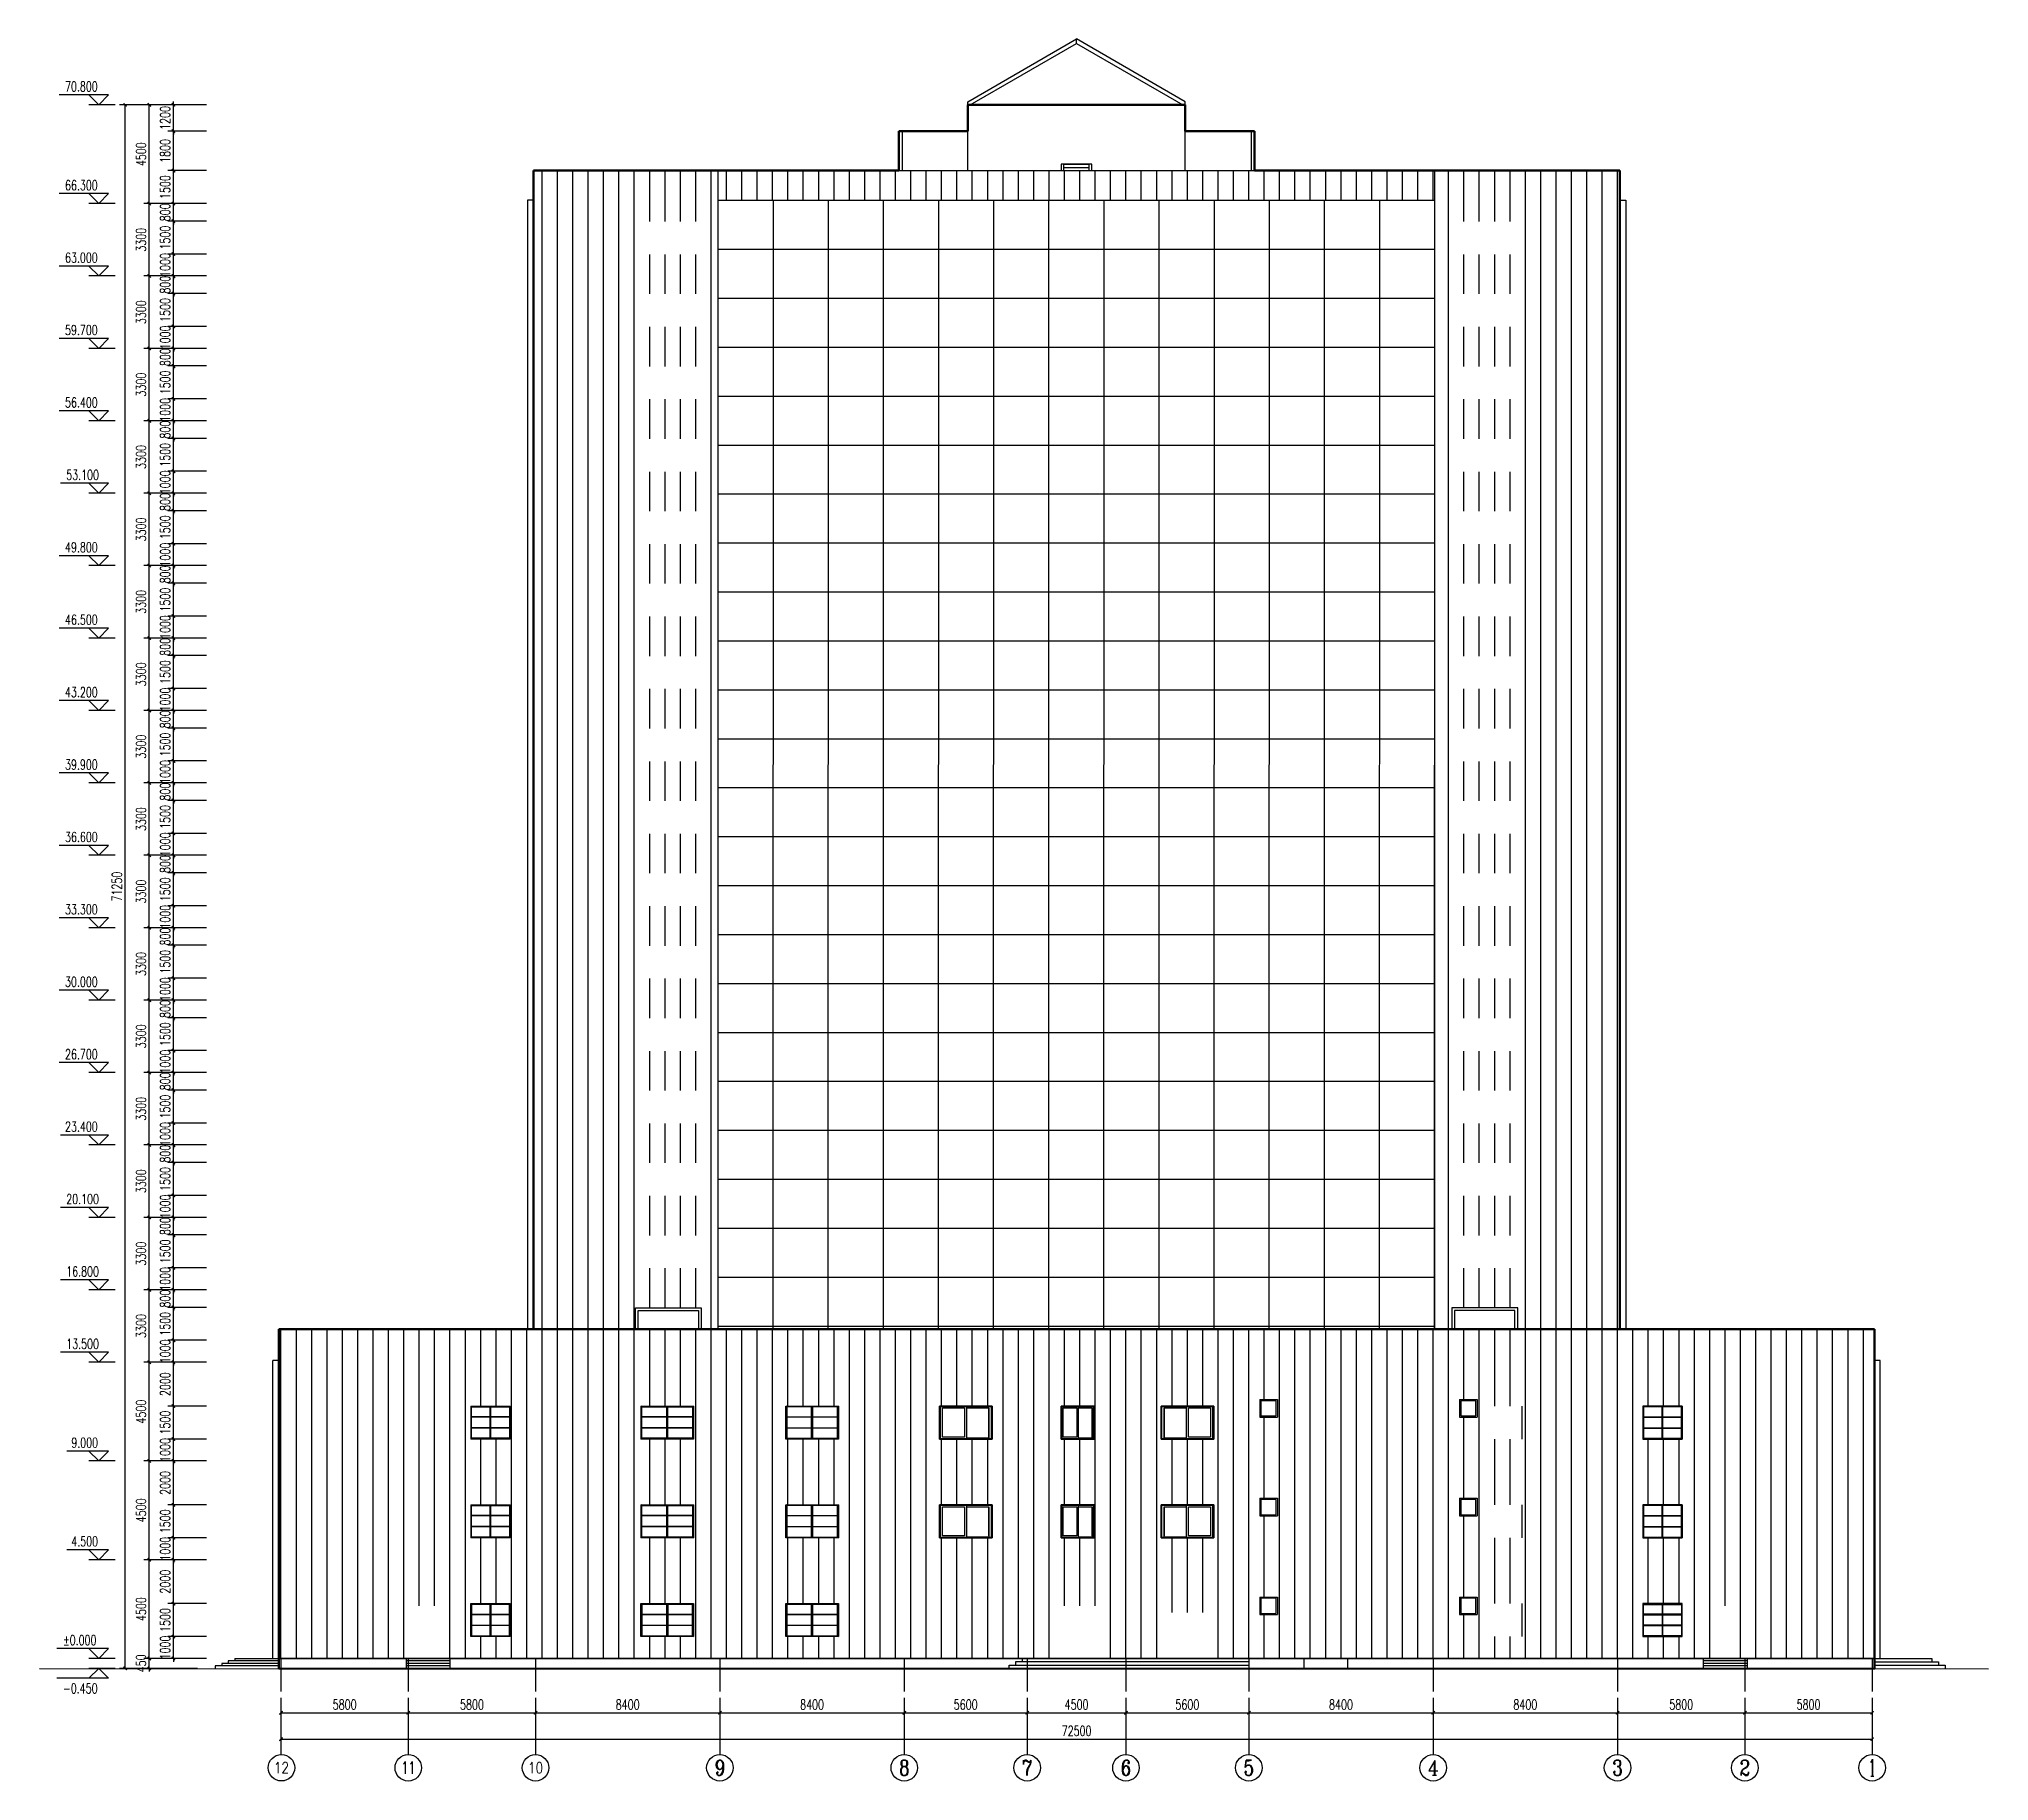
# Model space of a CAD drawing. Extents: x -71925 to 16924, y -5583 to 73800.
import ezdxf
from ezdxf.enums import TextEntityAlignment as Align

# ---------------------------------------------------------------- set-up
doc = ezdxf.new("R2010")
doc.units = 0
doc.header["$LTSCALE"] = 1000
doc.header["$MEASUREMENT"] = 0
for name, color, linetype in [('3T_GLASS', 5, 'Continuous'), ('AXIS', 3, 'Continuous'), ('AXIS_TEXT', 7, 'Continuous'), ('DIM_ELEV', 3, 'Continuous'), ('E_CURTWALL', 71, 'Continuous'), ('E_FLOOR', 4, 'Continuous'), ('E_LINE', 7, 'Continuous'), ('E_ROOF', 4, 'Continuous'), ('E_STAIR', 2, 'Continuous'), ('E_WINDOW', 4, 'Continuous'), ('PUB_DIM', 3, 'Continuous'), ('PUB_TEXT', 7, 'Continuous'), ('WALL', 160, 'Continuous')]:
    doc.layers.add(name, color=color, linetype=linetype)
doc.layers.add('DOTE', color=1, linetype='Continuous', plot=False)
doc.layers.add('outline', color=10, linetype='Continuous', lineweight=50)
doc.styles.add('_TCH_AXIS', font='COMPLEX', dxfattribs={"bigfont": 'GBCBIG'})
doc.styles.add('_TCH_DIM', font='SIMPLEX', dxfattribs={"bigfont": 'GBCBIG'})
doc.styles.add('_TCH_DIM_T3', font='SIMPLEX', dxfattribs={"width": 0.705882, "bigfont": 'GBCBIG'})
doc.dimstyles.new('_TCH_ARCH&&100', dxfattribs={"dimtxt": 297.5, "dimasz": 100, "dimexe": 250, "dimexo": 300, "dimgap": 126.25, "dimtad": 1, "dimdec": 0, "dimzin": 0, "dimdsep": 46, "dimtxsty": '_TCH_DIM_T3', "dimblk": 'ARCHTICK', "dimcen": 0.09, "dimclrt": 7, "dimazin": 2, "dimtfac": 1, "dimtdec": 0, "dimtix": 1, "dimtmove": 2, "dimatfit": 3, "dimfxl": 1, "dimtolj": 1, "dimtzin": 0, "dimarcsym": 0})
pattern_1 = [(90, (0, 0), (-700, 4e-14), [])]

msp = doc.modelspace()

# ---------------------------------------------------------------- texts
at = {"layer": 'AXIS_TEXT', "style": '_TCH_AXIS'}
for s, height, p, p2 in [('12', 495.97, (-61220.9, -5225.9), (-60536, -5225.9)), ('11', 556.86, (-55418.2, -5257.5), (-54781.8, -5257.5)), ('10', 495.97, (-49642.5, -5227), (-48957.5, -5227)), ('9', 703.6, (-41134.5, -5330.8), (-40665.5, -5330.8)), ('8', 703.6, (-32734.5, -5330.8), (-32265.5, -5330.8)), ('7', 703.6, (-27134.5, -5330.8), (-26665.5, -5330.8)), ('6', 703.6, (-22634.5, -5330.8), (-22165.5, -5330.8)), ('5', 703.6, (-17034.5, -5330.8), (-16565.5, -5330.8)), ('4', 672.6, (-8656.2, -5315.4), (-8143.8, -5315.4)), ('3', 703.6, (-234.5, -5330.8), (234.5, -5330.8)), ('2', 703.6, (5565.5, -5330.8), (6034.5, -5330.8)), ('1', 777.3, (11433.4, -5367.7), (11766.6, -5367.7))]:
    msp.add_text(s, height=height, dxfattribs=at).set_placement(p, p2, align=Align.FIT)
at = {"layer": 'PUB_TEXT', "style": '_TCH_DIM', "width": 0.705882}
for s, p in [('70.800', (-70742.3, 71411.6)), ('66.300', (-70742.3, 66911.6)), ('63.000', (-70742.3, 63611.6)), ('59.700', (-70742.3, 60311.6)), ('56.400', (-70742.3, 57011.6)), ('53.100', (-70684.9, 53711.6)), ('49.800', (-70742.3, 50411.6)), ('46.500', (-70742.3, 47111.6)), ('43.200', (-70742.3, 43811.6)), ('39.900', (-70742.3, 40511.6)), ('36.600', (-70742.3, 37211.6)), ('33.300', (-70742.3, 33911.6)), ('30.000', (-70742.3, 30611.6)), ('26.700', (-70742.3, 27311.6)), ('23.400', (-70742.3, 24011.6)), ('20.100', (-70684.9, 20711.6)), ('16.800', (-70684.9, 17411.6)), ('13.500', (-70684.9, 14111.6)), ('9.000', (-70455.4, 9611.6)), ('4.500', (-70455.4, 5111.6)), ('%%P0.000', (-70828.4, 611.6)), ('-0.450', (-70828.4, -1590.1))]:
    msp.add_text(s, height=449.24, dxfattribs=at).set_placement(p)

# ---------------------------------------------------------------- blocks, each defined once
blk = doc.blocks.new('*U2')
at = {"layer": 'E_WINDOW'}
for p, q in [((0, 800), (800, 800)), ((0, 800), (0, 0)), ((0, 0), (800, 0)), ((53, 747), (53, 53)), ((747, 747), (53, 747)), ((53, 53), (747, 53)), ((747, 53), (747, 747)), ((800, 800), (800, 0))]:
    blk.add_line(p, q, dxfattribs=at)
blk = doc.blocks.new('*U3')
at = {"layer": 'E_WINDOW'}
for p, q in [((0, 800), (800, 800)), ((0, 800), (0, 0)), ((0, 0), (800, 0)), ((53, 747), (53, 53)), ((747, 747), (53, 747)), ((53, 53), (747, 53)), ((747, 53), (747, 747)), ((800, 800), (800, 0))]:
    blk.add_line(p, q, dxfattribs=at)
blk = doc.blocks.new('*U4')
at = {"layer": 'E_WINDOW'}
for p, q in [((48, 1467), (0, 1500)), ((0, 1500), (2400, 1500)), ((0, 0), (0, 1500)), ((2352, 1467), (48, 1467)), ((48, 1467), (48, 33)), ((48, 996), (48, 1013)), ((48, 1013), (1176, 1013)), ((1176, 996), (48, 996)), ((1176, 1466), (1224, 1466)), ((1176, 34), (1176, 1466)), ((1224, 1466), (1224, 34)), ((1224, 1013), (2352, 1013)), ((2352, 996), (1224, 996)), ((2400, 1500), (2352, 1467)), ((2352, 33), (2352, 1467)), ((2352, 1013), (2352, 996)), ((2400, 1500), (2400, 0)), ((48, 33), (0, 0)), ((2400, 0), (0, 0)), ((48, 500), (48, 517)), ((48, 517), (1176, 517)), ((1176, 500), (48, 500)), ((48, 33), (2352, 33)), ((1224, 34), (1176, 34)), ((1224, 517), (2352, 517)), ((2352, 500), (1224, 500)), ((2352, 517), (2352, 500)), ((2352, 33), (2400, 0))]:
    blk.add_line(p, q, dxfattribs=at)
blk = doc.blocks.new('*U5')
at = {"layer": 'E_WINDOW'}
for p, q in [((48, 1467), (0, 1500)), ((0, 1500), (2400, 1500)), ((0, 0), (0, 1500)), ((2352, 1467), (48, 1467)), ((48, 1467), (48, 33)), ((48, 996), (48, 1013)), ((48, 1013), (1176, 1013)), ((1176, 996), (48, 996)), ((1176, 1466), (1224, 1466)), ((1176, 34), (1176, 1466)), ((1224, 1466), (1224, 34)), ((1224, 1013), (2352, 1013)), ((2352, 996), (1224, 996)), ((2400, 1500), (2352, 1467)), ((2352, 33), (2352, 1467)), ((2352, 1013), (2352, 996)), ((2400, 1500), (2400, 0)), ((48, 33), (0, 0)), ((2400, 0), (0, 0)), ((48, 500), (48, 517)), ((48, 517), (1176, 517)), ((1176, 500), (48, 500)), ((48, 33), (2352, 33)), ((1224, 34), (1176, 34)), ((1224, 517), (2352, 517)), ((2352, 500), (1224, 500)), ((2352, 517), (2352, 500)), ((2352, 33), (2400, 0))]:
    blk.add_line(p, q, dxfattribs=at)
blk = doc.blocks.new('*U6')
at = {"layer": 'E_WINDOW'}
for p, q in [((2400, 1500), (0, 1500)), ((0, 0), (0, 1500)), ((40, 1483), (2360, 1483)), ((40, 17), (40, 1483)), ((140, 1417), (141, 1417)), ((140, 1417), (140, 83)), ((141, 33), (141, 1418)), ((141, 1418), (1150, 1418)), ((1150, 1483), (1150, 17)), ((1250, 1417), (2260, 1417)), ((1250, 83), (1250, 1417)), ((2260, 1417), (2260, 83)), ((2360, 17), (2360, 1483)), ((2400, 1500), (2400, 0)), ((0, 0), (2400, 0)), ((2360, 17), (40, 17)), ((141, 83), (140, 83)), ((1150, 33), (141, 33)), ((2260, 83), (1250, 83))]:
    blk.add_line(p, q, dxfattribs=at)
blk = doc.blocks.new('*U7')
at = {"layer": 'E_WINDOW'}
for p, q in [((1500, 1500), (0, 1500)), ((0, 0), (0, 1500)), ((25, 1483), (1475, 1483)), ((25, 1483), (25, 17)), ((88, 1417), (719, 1417)), ((88, 83), (88, 1417)), ((719, 1417), (719, 83)), ((781, 17), (781, 1483)), ((781, 1418), (1412, 1418)), ((1412, 1418), (1412, 33)), ((1412, 1417), (1412, 1417)), ((1412, 83), (1412, 1417)), ((1475, 1483), (1475, 17)), ((1500, 1500), (1500, 0)), ((0, 0), (1500, 0)), ((1475, 17), (25, 17)), ((719, 83), (88, 83)), ((1412, 33), (781, 33)), ((1412, 83), (1412, 83))]:
    blk.add_line(p, q, dxfattribs=at)
blk = doc.blocks.new('*U8')
at = {"layer": 'E_WINDOW'}
for p, q in [((2400, 1500), (0, 1500)), ((0, 0), (0, 1500)), ((40, 1483), (2360, 1483)), ((40, 1483), (40, 17)), ((140, 1417), (1150, 1417)), ((140, 83), (140, 1417)), ((1150, 1417), (1150, 83)), ((1250, 17), (1250, 1483)), ((1250, 1418), (2259, 1418)), ((2259, 1418), (2259, 33)), ((2259, 1417), (2260, 1417)), ((2260, 83), (2260, 1417)), ((2360, 1483), (2360, 17)), ((2400, 1500), (2400, 0)), ((0, 0), (2400, 0)), ((2360, 17), (40, 17)), ((1150, 83), (140, 83)), ((2259, 33), (1250, 33)), ((2260, 83), (2259, 83))]:
    blk.add_line(p, q, dxfattribs=at)
blk = doc.blocks.new('*U9')
at = {"layer": 'E_WINDOW'}
for p, q in [((0, 800), (800, 800)), ((0, 800), (0, 0)), ((0, 0), (800, 0)), ((53, 747), (53, 53)), ((747, 747), (53, 747)), ((53, 53), (747, 53)), ((747, 53), (747, 747)), ((800, 800), (800, 0))]:
    blk.add_line(p, q, dxfattribs=at)
blk = doc.blocks.new('*U10')
at = {"layer": 'E_WINDOW'}
for p, q in [((0, 800), (800, 800)), ((0, 800), (0, 0)), ((0, 0), (800, 0)), ((53, 747), (53, 53)), ((747, 747), (53, 747)), ((53, 53), (747, 53)), ((747, 53), (747, 747)), ((800, 800), (800, 0))]:
    blk.add_line(p, q, dxfattribs=at)
blk = doc.blocks.new('*U11')
at = {"layer": 'E_WINDOW'}
for p, q in [((48, 1467), (0, 1500)), ((0, 1500), (2400, 1500)), ((0, 1500), (0, 0)), ((48, 1467), (2352, 1467)), ((48, 33), (48, 1467)), ((1176, 1013), (48, 1013)), ((48, 996), (48, 1013)), ((1176, 996), (48, 996)), ((1176, 34), (1176, 1466)), ((1176, 1466), (1224, 1466)), ((1224, 34), (1224, 1466)), ((2352, 1013), (1224, 1013)), ((2352, 996), (1224, 996)), ((2400, 1500), (2352, 1467)), ((2352, 1467), (2352, 33)), ((2352, 1013), (2352, 996)), ((2400, 1500), (2400, 0)), ((48, 33), (0, 0)), ((2400, 0), (0, 0)), ((1176, 517), (48, 517)), ((48, 500), (48, 517)), ((1176, 500), (48, 500)), ((2352, 33), (48, 33)), ((1224, 34), (1176, 34)), ((2352, 517), (1224, 517)), ((2352, 500), (1224, 500)), ((2352, 517), (2352, 500)), ((2352, 33), (2400, 0))]:
    blk.add_line(p, q, dxfattribs=at)
blk = doc.blocks.new('*U12')
at = {"layer": 'E_WINDOW'}
for p, q in [((48, 1467), (0, 1500)), ((0, 1500), (2400, 1500)), ((0, 1500), (0, 0)), ((48, 1467), (2352, 1467)), ((48, 33), (48, 1467)), ((1176, 1013), (48, 1013)), ((48, 996), (48, 1013)), ((1176, 996), (48, 996)), ((1176, 34), (1176, 1466)), ((1176, 1466), (1224, 1466)), ((1224, 34), (1224, 1466)), ((2352, 1013), (1224, 1013)), ((2352, 996), (1224, 996)), ((2400, 1500), (2352, 1467)), ((2352, 1467), (2352, 33)), ((2352, 1013), (2352, 996)), ((2400, 1500), (2400, 0)), ((48, 33), (0, 0)), ((2400, 0), (0, 0)), ((1176, 517), (48, 517)), ((48, 500), (48, 517)), ((1176, 500), (48, 500)), ((2352, 33), (48, 33)), ((1224, 34), (1176, 34)), ((2352, 517), (1224, 517)), ((2352, 500), (1224, 500)), ((2352, 517), (2352, 500)), ((2352, 33), (2400, 0))]:
    blk.add_line(p, q, dxfattribs=at)
blk = doc.blocks.new('*U13')
at = {"layer": 'E_WINDOW'}
for p, q in [((2400, 1500), (0, 1500)), ((0, 0), (0, 1500)), ((40, 1483), (2360, 1483)), ((40, 1483), (40, 17)), ((140, 1417), (1150, 1417)), ((140, 83), (140, 1417)), ((1150, 1417), (1150, 83)), ((1250, 17), (1250, 1483)), ((1250, 1418), (2259, 1418)), ((2259, 1418), (2259, 33)), ((2259, 1417), (2260, 1417)), ((2260, 83), (2260, 1417)), ((2360, 1483), (2360, 17)), ((2400, 1500), (2400, 0)), ((0, 0), (2400, 0)), ((2360, 17), (40, 17)), ((1150, 83), (140, 83)), ((2259, 33), (1250, 33)), ((2260, 83), (2259, 83))]:
    blk.add_line(p, q, dxfattribs=at)
blk = doc.blocks.new('*U14')
at = {"layer": 'E_WINDOW'}
for p, q in [((1500, 1500), (0, 1500)), ((0, 0), (0, 1500)), ((25, 1483), (1475, 1483)), ((25, 1483), (25, 17)), ((88, 1417), (719, 1417)), ((88, 83), (88, 1417)), ((719, 1417), (719, 83)), ((781, 17), (781, 1483)), ((781, 1418), (1412, 1418)), ((1412, 1418), (1412, 33)), ((1412, 1417), (1412, 1417)), ((1412, 83), (1412, 1417)), ((1475, 1483), (1475, 17)), ((1500, 1500), (1500, 0)), ((0, 0), (1500, 0)), ((1475, 17), (25, 17)), ((719, 83), (88, 83)), ((1412, 33), (781, 33)), ((1412, 83), (1412, 83))]:
    blk.add_line(p, q, dxfattribs=at)
blk = doc.blocks.new('*U15')
at = {"layer": 'E_WINDOW'}
for p, q in [((2400, 1500), (0, 1500)), ((0, 0), (0, 1500)), ((40, 1483), (2360, 1483)), ((40, 17), (40, 1483)), ((140, 1417), (141, 1417)), ((140, 1417), (140, 83)), ((141, 33), (141, 1418)), ((141, 1418), (1150, 1418)), ((1150, 1483), (1150, 17)), ((1250, 1417), (2260, 1417)), ((1250, 83), (1250, 1417)), ((2260, 1417), (2260, 83)), ((2360, 17), (2360, 1483)), ((2400, 1500), (2400, 0)), ((0, 0), (2400, 0)), ((2360, 17), (40, 17)), ((141, 83), (140, 83)), ((1150, 33), (141, 33)), ((2260, 83), (1250, 83))]:
    blk.add_line(p, q, dxfattribs=at)
blk = doc.blocks.new('*U16')
at = {"layer": 'E_WINDOW'}
for p, q in [((0, 800), (800, 800)), ((0, 800), (0, 0)), ((0, 0), (800, 0)), ((53, 747), (53, 53)), ((747, 747), (53, 747)), ((53, 53), (747, 53)), ((747, 53), (747, 747)), ((800, 800), (800, 0))]:
    blk.add_line(p, q, dxfattribs=at)
blk = doc.blocks.new('*U17')
at = {"layer": 'E_WINDOW'}
for p, q in [((0, 800), (800, 800)), ((0, 800), (0, 0)), ((0, 0), (800, 0)), ((53, 747), (53, 53)), ((747, 747), (53, 747)), ((53, 53), (747, 53)), ((747, 53), (747, 747)), ((800, 800), (800, 0))]:
    blk.add_line(p, q, dxfattribs=at)
blk = doc.blocks.new('*U22')
at = {"layer": 'E_CURTWALL'}
blk.add_lwpolyline([(-16325, 0), (16325, 0)], dxfattribs=at)
blk = doc.blocks.new('*U23')
at = {"layer": 'outline', "color": 0, "linetype": 'ByBlock', "lineweight": -2, "transparency": 16777216}
for p in [(0, 51300), (0, 49070), (0, 46839), (0, 44609), (0, 42378), (0, 40148), (0, 37917), (0, 35687), (0, 33457), (0, 31226), (0, 28996), (0, 26765), (0, 24535), (0, 22304), (0, 20074), (0, 17843), (0, 15613), (0, 13383), (0, 11152), (0, 8922), (0, 6691), (0, 4461), (0, 2230), (0, 0)]:
    blk.add_blockref('*U22', p, dxfattribs=at)
blk = doc.blocks.new('*U24')
at = {"layer": 'E_CURTWALL'}
blk.add_line((-5, -25725), (5, 25725), dxfattribs=at)
blk = doc.blocks.new('*U25')
at = {"layer": 'outline', "color": 0, "linetype": 'ByBlock', "lineweight": -2, "transparency": 16777216}
for p in [(0, 0), (2512, 0), (5023, 0), (7535, 0), (10046, 0), (12558, 0), (15069, 0), (17581, 0), (20092, 0), (22604, 0), (25115, 0), (27627, 0), (30138, 0), (32650, 0)]:
    blk.add_blockref('*U24', p, dxfattribs=at)
blk = doc.blocks.new('_ArchTick')
at = {"color": 0, "linetype": 'ByBlock', "const_width": 0.4}
blk.add_lwpolyline([(-0.5, -0.5), (0.5, 0.5)], dxfattribs=at)
blk = doc.blocks.new('*D26')
at = {"layer": 'Defpoints', "color": 0, "transparency": 16777216}
for p in [(-65800, 1000), (-64000, 1000), (-64000, 0)]:
    blk.add_point(p, dxfattribs=at)
at = {"layer": 'PUB_DIM', "color": 0, "lineweight": -2, "transparency": 16777216}
for p, q in [((-64300, 1000), (-66050, 1000)), ((-65800, 1000), (-65800, 1150)), ((-65800, 0), (-65800, 1000)), ((-64300, 0), (-66050, 0)), ((-65800, 0), (-65800, -150))]:
    blk.add_line(p, q, dxfattribs=at)
at = {"layer": 'PUB_DIM', "color": 0, "lineweight": -2, "transparency": 16777216, "xscale": 150, "yscale": 150, "zscale": 150}
for p, rotation in [((-65800, 1000), 270), ((-65800, 0), 90)]:
    blk.add_blockref('_ArchTick', p, dxfattribs=dict(at, rotation=rotation))
at = {"layer": 'PUB_DIM', "color": 7, "transparency": 16777216, "insert": (-66175, 500), "char_height": 450, "attachment_point": 5, "rotation": 90, "style": '_TCH_DIM_T3'}
blk.add_mtext('\\A1;1000', dxfattribs=at)
blk = doc.blocks.new('*D27')
at = {"layer": 'Defpoints', "color": 0, "transparency": 16777216}
for p in [(-65800, 2500), (-64000, 2500), (-64000, 1000)]:
    blk.add_point(p, dxfattribs=at)
at = {"layer": 'PUB_DIM', "color": 0, "lineweight": -2, "transparency": 16777216}
for p, q in [((-64300, 2500), (-66050, 2500)), ((-65800, 1000), (-65800, 2500)), ((-64300, 1000), (-66050, 1000))]:
    blk.add_line(p, q, dxfattribs=at)
at = {"layer": 'PUB_DIM', "color": 0, "lineweight": -2, "transparency": 16777216, "xscale": 150, "yscale": 150, "zscale": 150}
for p, rotation in [((-65800, 2500), 90), ((-65800, 1000), 270)]:
    blk.add_blockref('_ArchTick', p, dxfattribs=dict(at, rotation=rotation))
at = {"layer": 'PUB_DIM', "color": 7, "transparency": 16777216, "insert": (-66175, 1750), "char_height": 450, "attachment_point": 5, "rotation": 90, "style": '_TCH_DIM_T3'}
blk.add_mtext('\\A1;1500', dxfattribs=at)
blk = doc.blocks.new('*D28')
at = {"layer": 'Defpoints', "color": 0, "transparency": 16777216}
for p in [(-65800, 4500), (-64000, 4500), (-64000, 2500)]:
    blk.add_point(p, dxfattribs=at)
at = {"layer": 'PUB_DIM', "color": 0, "lineweight": -2, "transparency": 16777216}
for p, q in [((-64300, 4500), (-66050, 4500)), ((-65800, 2500), (-65800, 4500)), ((-64300, 2500), (-66050, 2500))]:
    blk.add_line(p, q, dxfattribs=at)
at = {"layer": 'PUB_DIM', "color": 0, "lineweight": -2, "transparency": 16777216, "xscale": 150, "yscale": 150, "zscale": 150}
for p, rotation in [((-65800, 4500), 90), ((-65800, 2500), 270)]:
    blk.add_blockref('_ArchTick', p, dxfattribs=dict(at, rotation=rotation))
at = {"layer": 'PUB_DIM', "color": 7, "transparency": 16777216, "insert": (-66175, 3500), "char_height": 450, "attachment_point": 5, "rotation": 90, "style": '_TCH_DIM_T3'}
blk.add_mtext('\\A1;2000', dxfattribs=at)
blk = doc.blocks.new('*D29')
at = {"layer": 'Defpoints', "color": 0, "transparency": 16777216}
for p in [(-65800, 5500), (-64000, 5500), (-64000, 4500)]:
    blk.add_point(p, dxfattribs=at)
at = {"layer": 'PUB_DIM', "color": 0, "lineweight": -2, "transparency": 16777216}
for p, q in [((-64300, 5500), (-66050, 5500)), ((-65800, 5500), (-65800, 5650)), ((-65800, 4500), (-65800, 5500)), ((-64300, 4500), (-66050, 4500)), ((-65800, 4500), (-65800, 4350))]:
    blk.add_line(p, q, dxfattribs=at)
at = {"layer": 'PUB_DIM', "color": 0, "lineweight": -2, "transparency": 16777216, "xscale": 150, "yscale": 150, "zscale": 150}
for p, rotation in [((-65800, 5500), 270), ((-65800, 4500), 90)]:
    blk.add_blockref('_ArchTick', p, dxfattribs=dict(at, rotation=rotation))
at = {"layer": 'PUB_DIM', "color": 7, "transparency": 16777216, "insert": (-66175, 5000), "char_height": 450, "attachment_point": 5, "rotation": 90, "style": '_TCH_DIM_T3'}
blk.add_mtext('\\A1;1000', dxfattribs=at)
blk = doc.blocks.new('*D30')
at = {"layer": 'Defpoints', "color": 0, "transparency": 16777216}
for p in [(-65800, 7000), (-64000, 7000), (-64000, 5500)]:
    blk.add_point(p, dxfattribs=at)
at = {"layer": 'PUB_DIM', "color": 0, "lineweight": -2, "transparency": 16777216}
for p, q in [((-64300, 7000), (-66050, 7000)), ((-65800, 5500), (-65800, 7000)), ((-64300, 5500), (-66050, 5500))]:
    blk.add_line(p, q, dxfattribs=at)
at = {"layer": 'PUB_DIM', "color": 0, "lineweight": -2, "transparency": 16777216, "xscale": 150, "yscale": 150, "zscale": 150}
for p, rotation in [((-65800, 7000), 90), ((-65800, 5500), 270)]:
    blk.add_blockref('_ArchTick', p, dxfattribs=dict(at, rotation=rotation))
at = {"layer": 'PUB_DIM', "color": 7, "transparency": 16777216, "insert": (-66175, 6250), "char_height": 450, "attachment_point": 5, "rotation": 90, "style": '_TCH_DIM_T3'}
blk.add_mtext('\\A1;1500', dxfattribs=at)
blk = doc.blocks.new('*D31')
at = {"layer": 'Defpoints', "color": 0, "transparency": 16777216}
for p in [(-65800, 9000), (-64000, 9000), (-64000, 7000)]:
    blk.add_point(p, dxfattribs=at)
at = {"layer": 'PUB_DIM', "color": 0, "lineweight": -2, "transparency": 16777216}
for p, q in [((-64300, 9000), (-66050, 9000)), ((-65800, 7000), (-65800, 9000)), ((-64300, 7000), (-66050, 7000))]:
    blk.add_line(p, q, dxfattribs=at)
at = {"layer": 'PUB_DIM', "color": 0, "lineweight": -2, "transparency": 16777216, "xscale": 150, "yscale": 150, "zscale": 150}
for p, rotation in [((-65800, 9000), 90), ((-65800, 7000), 270)]:
    blk.add_blockref('_ArchTick', p, dxfattribs=dict(at, rotation=rotation))
at = {"layer": 'PUB_DIM', "color": 7, "transparency": 16777216, "insert": (-66175, 8000), "char_height": 450, "attachment_point": 5, "rotation": 90, "style": '_TCH_DIM_T3'}
blk.add_mtext('\\A1;2000', dxfattribs=at)
blk = doc.blocks.new('*D32')
at = {"layer": 'Defpoints', "color": 0, "transparency": 16777216}
for p in [(-65800, 10000), (-64000, 10000), (-64000, 9000)]:
    blk.add_point(p, dxfattribs=at)
at = {"layer": 'PUB_DIM', "color": 0, "lineweight": -2, "transparency": 16777216}
for p, q in [((-64300, 10000), (-66050, 10000)), ((-65800, 10000), (-65800, 10150)), ((-65800, 9000), (-65800, 10000)), ((-64300, 9000), (-66050, 9000)), ((-65800, 9000), (-65800, 8850))]:
    blk.add_line(p, q, dxfattribs=at)
at = {"layer": 'PUB_DIM', "color": 0, "lineweight": -2, "transparency": 16777216, "xscale": 150, "yscale": 150, "zscale": 150}
for p, rotation in [((-65800, 10000), 270), ((-65800, 9000), 90)]:
    blk.add_blockref('_ArchTick', p, dxfattribs=dict(at, rotation=rotation))
at = {"layer": 'PUB_DIM', "color": 7, "transparency": 16777216, "insert": (-66175, 9500), "char_height": 450, "attachment_point": 5, "rotation": 90, "style": '_TCH_DIM_T3'}
blk.add_mtext('\\A1;1000', dxfattribs=at)
blk = doc.blocks.new('*D33')
at = {"layer": 'Defpoints', "color": 0, "transparency": 16777216}
for p in [(-65800, 11500), (-64000, 11500), (-64000, 10000)]:
    blk.add_point(p, dxfattribs=at)
at = {"layer": 'PUB_DIM', "color": 0, "lineweight": -2, "transparency": 16777216}
for p, q in [((-64300, 11500), (-66050, 11500)), ((-65800, 10000), (-65800, 11500)), ((-64300, 10000), (-66050, 10000))]:
    blk.add_line(p, q, dxfattribs=at)
at = {"layer": 'PUB_DIM', "color": 0, "lineweight": -2, "transparency": 16777216, "xscale": 150, "yscale": 150, "zscale": 150}
for p, rotation in [((-65800, 11500), 90), ((-65800, 10000), 270)]:
    blk.add_blockref('_ArchTick', p, dxfattribs=dict(at, rotation=rotation))
at = {"layer": 'PUB_DIM', "color": 7, "transparency": 16777216, "insert": (-66175, 10750), "char_height": 450, "attachment_point": 5, "rotation": 90, "style": '_TCH_DIM_T3'}
blk.add_mtext('\\A1;1500', dxfattribs=at)
blk = doc.blocks.new('*D34')
at = {"layer": 'Defpoints', "color": 0, "transparency": 16777216}
for p in [(-65800, 13500), (-64000, 13500), (-64000, 11500)]:
    blk.add_point(p, dxfattribs=at)
at = {"layer": 'PUB_DIM', "color": 0, "lineweight": -2, "transparency": 16777216}
for p, q in [((-64300, 13500), (-66050, 13500)), ((-65800, 11500), (-65800, 13500)), ((-64300, 11500), (-66050, 11500))]:
    blk.add_line(p, q, dxfattribs=at)
at = {"layer": 'PUB_DIM', "color": 0, "lineweight": -2, "transparency": 16777216, "xscale": 150, "yscale": 150, "zscale": 150}
for p, rotation in [((-65800, 13500), 90), ((-65800, 11500), 270)]:
    blk.add_blockref('_ArchTick', p, dxfattribs=dict(at, rotation=rotation))
at = {"layer": 'PUB_DIM', "color": 7, "transparency": 16777216, "insert": (-66175, 12500), "char_height": 450, "attachment_point": 5, "rotation": 90, "style": '_TCH_DIM_T3'}
blk.add_mtext('\\A1;2000', dxfattribs=at)
blk = doc.blocks.new('*D35')
at = {"layer": 'Defpoints', "color": 0, "transparency": 16777216}
for p in [(-65800, 14500), (-64000, 14500), (-64000, 13500)]:
    blk.add_point(p, dxfattribs=at)
at = {"layer": 'PUB_DIM', "color": 0, "lineweight": -2, "transparency": 16777216}
for p, q in [((-64300, 14500), (-66050, 14500)), ((-65800, 14500), (-65800, 14650)), ((-65800, 13500), (-65800, 14500)), ((-64300, 13500), (-66050, 13500)), ((-65800, 13500), (-65800, 13350))]:
    blk.add_line(p, q, dxfattribs=at)
at = {"layer": 'PUB_DIM', "color": 0, "lineweight": -2, "transparency": 16777216, "xscale": 150, "yscale": 150, "zscale": 150}
for p, rotation in [((-65800, 14500), 270), ((-65800, 13500), 90)]:
    blk.add_blockref('_ArchTick', p, dxfattribs=dict(at, rotation=rotation))
at = {"layer": 'PUB_DIM', "color": 7, "transparency": 16777216, "insert": (-66175, 14000), "char_height": 450, "attachment_point": 5, "rotation": 90, "style": '_TCH_DIM_T3'}
blk.add_mtext('\\A1;1000', dxfattribs=at)
blk = doc.blocks.new('*D36')
at = {"layer": 'Defpoints', "color": 0, "transparency": 16777216}
for p in [(-65800, 16000), (-64000, 16000), (-64000, 14500)]:
    blk.add_point(p, dxfattribs=at)
at = {"layer": 'PUB_DIM', "color": 0, "lineweight": -2, "transparency": 16777216}
for p, q in [((-64300, 16000), (-66050, 16000)), ((-65800, 14500), (-65800, 16000)), ((-64300, 14500), (-66050, 14500))]:
    blk.add_line(p, q, dxfattribs=at)
at = {"layer": 'PUB_DIM', "color": 0, "lineweight": -2, "transparency": 16777216, "xscale": 150, "yscale": 150, "zscale": 150}
for p, rotation in [((-65800, 16000), 90), ((-65800, 14500), 270)]:
    blk.add_blockref('_ArchTick', p, dxfattribs=dict(at, rotation=rotation))
at = {"layer": 'PUB_DIM', "color": 7, "transparency": 16777216, "insert": (-66175, 15250), "char_height": 450, "attachment_point": 5, "rotation": 90, "style": '_TCH_DIM_T3'}
blk.add_mtext('\\A1;1500', dxfattribs=at)
blk = doc.blocks.new('*D37')
at = {"layer": 'Defpoints', "color": 0, "transparency": 16777216}
for p in [(-65800, 16800), (-64000, 16800), (-64000, 16000)]:
    blk.add_point(p, dxfattribs=at)
at = {"layer": 'PUB_DIM', "color": 0, "lineweight": -2, "transparency": 16777216}
for p, q in [((-65800, 16800), (-65800, 16950)), ((-64300, 16800), (-66050, 16800)), ((-64300, 16000), (-66050, 16000)), ((-65800, 16000), (-65800, 16800)), ((-65800, 16000), (-65800, 15850))]:
    blk.add_line(p, q, dxfattribs=at)
at = {"layer": 'PUB_DIM', "color": 0, "lineweight": -2, "transparency": 16777216, "xscale": 150, "yscale": 150, "zscale": 150}
for p, rotation in [((-65800, 16800), 270), ((-65800, 16000), 90)]:
    blk.add_blockref('_ArchTick', p, dxfattribs=dict(at, rotation=rotation))
at = {"layer": 'PUB_DIM', "color": 7, "transparency": 16777216, "insert": (-66175, 16400), "char_height": 450, "attachment_point": 5, "rotation": 90, "style": '_TCH_DIM_T3'}
blk.add_mtext('\\A1;800', dxfattribs=at)
blk = doc.blocks.new('*D38')
at = {"layer": 'Defpoints', "color": 0, "transparency": 16777216}
for p in [(-65800, 17800), (-64000, 17800), (-64000, 16800)]:
    blk.add_point(p, dxfattribs=at)
at = {"layer": 'PUB_DIM', "color": 0, "lineweight": -2, "transparency": 16777216}
for p, q in [((-64300, 17800), (-66050, 17800)), ((-65800, 17800), (-65800, 17950)), ((-65800, 16800), (-65800, 17800)), ((-64300, 16800), (-66050, 16800)), ((-65800, 16800), (-65800, 16650))]:
    blk.add_line(p, q, dxfattribs=at)
at = {"layer": 'PUB_DIM', "color": 0, "lineweight": -2, "transparency": 16777216, "xscale": 150, "yscale": 150, "zscale": 150}
for p, rotation in [((-65800, 17800), 270), ((-65800, 16800), 90)]:
    blk.add_blockref('_ArchTick', p, dxfattribs=dict(at, rotation=rotation))
at = {"layer": 'PUB_DIM', "color": 7, "transparency": 16777216, "insert": (-66175, 17300), "char_height": 450, "attachment_point": 5, "rotation": 90, "style": '_TCH_DIM_T3'}
blk.add_mtext('\\A1;1000', dxfattribs=at)
blk = doc.blocks.new('*D39')
at = {"layer": 'Defpoints', "color": 0, "transparency": 16777216}
for p in [(-65800, 19300), (-64000, 19300), (-64000, 17800)]:
    blk.add_point(p, dxfattribs=at)
at = {"layer": 'PUB_DIM', "color": 0, "lineweight": -2, "transparency": 16777216}
for p, q in [((-64300, 19300), (-66050, 19300)), ((-65800, 17800), (-65800, 19300)), ((-64300, 17800), (-66050, 17800))]:
    blk.add_line(p, q, dxfattribs=at)
at = {"layer": 'PUB_DIM', "color": 0, "lineweight": -2, "transparency": 16777216, "xscale": 150, "yscale": 150, "zscale": 150}
for p, rotation in [((-65800, 19300), 90), ((-65800, 17800), 270)]:
    blk.add_blockref('_ArchTick', p, dxfattribs=dict(at, rotation=rotation))
at = {"layer": 'PUB_DIM', "color": 7, "transparency": 16777216, "insert": (-66175, 18550), "char_height": 450, "attachment_point": 5, "rotation": 90, "style": '_TCH_DIM_T3'}
blk.add_mtext('\\A1;1500', dxfattribs=at)
blk = doc.blocks.new('*D40')
at = {"layer": 'Defpoints', "color": 0, "transparency": 16777216}
for p in [(-65800, 20100), (-64000, 20100), (-64000, 19300)]:
    blk.add_point(p, dxfattribs=at)
at = {"layer": 'PUB_DIM', "color": 0, "lineweight": -2, "transparency": 16777216}
for p, q in [((-64300, 20100), (-66050, 20100)), ((-65800, 20100), (-65800, 20250)), ((-65800, 19300), (-65800, 20100)), ((-64300, 19300), (-66050, 19300)), ((-65800, 19300), (-65800, 19150))]:
    blk.add_line(p, q, dxfattribs=at)
at = {"layer": 'PUB_DIM', "color": 0, "lineweight": -2, "transparency": 16777216, "xscale": 150, "yscale": 150, "zscale": 150}
for p, rotation in [((-65800, 20100), 270), ((-65800, 19300), 90)]:
    blk.add_blockref('_ArchTick', p, dxfattribs=dict(at, rotation=rotation))
at = {"layer": 'PUB_DIM', "color": 7, "transparency": 16777216, "insert": (-66175, 19700), "char_height": 450, "attachment_point": 5, "rotation": 90, "style": '_TCH_DIM_T3'}
blk.add_mtext('\\A1;800', dxfattribs=at)
blk = doc.blocks.new('*D41')
at = {"layer": 'Defpoints', "color": 0, "transparency": 16777216}
for p in [(-65800, 21100), (-64000, 21100), (-64000, 20100)]:
    blk.add_point(p, dxfattribs=at)
at = {"layer": 'PUB_DIM', "color": 0, "lineweight": -2, "transparency": 16777216}
for p, q in [((-64300, 21100), (-66050, 21100)), ((-65800, 21100), (-65800, 21250)), ((-65800, 20100), (-65800, 21100)), ((-64300, 20100), (-66050, 20100)), ((-65800, 20100), (-65800, 19950))]:
    blk.add_line(p, q, dxfattribs=at)
at = {"layer": 'PUB_DIM', "color": 0, "lineweight": -2, "transparency": 16777216, "xscale": 150, "yscale": 150, "zscale": 150}
for p, rotation in [((-65800, 21100), 270), ((-65800, 20100), 90)]:
    blk.add_blockref('_ArchTick', p, dxfattribs=dict(at, rotation=rotation))
at = {"layer": 'PUB_DIM', "color": 7, "transparency": 16777216, "insert": (-66175, 20600), "char_height": 450, "attachment_point": 5, "rotation": 90, "style": '_TCH_DIM_T3'}
blk.add_mtext('\\A1;1000', dxfattribs=at)
blk = doc.blocks.new('*D42')
at = {"layer": 'Defpoints', "color": 0, "transparency": 16777216}
for p in [(-65800, 22600), (-64000, 22600), (-64000, 21100)]:
    blk.add_point(p, dxfattribs=at)
at = {"layer": 'PUB_DIM', "color": 0, "lineweight": -2, "transparency": 16777216}
for p, q in [((-64300, 22600), (-66050, 22600)), ((-65800, 21100), (-65800, 22600)), ((-64300, 21100), (-66050, 21100))]:
    blk.add_line(p, q, dxfattribs=at)
at = {"layer": 'PUB_DIM', "color": 0, "lineweight": -2, "transparency": 16777216, "xscale": 150, "yscale": 150, "zscale": 150}
for p, rotation in [((-65800, 22600), 90), ((-65800, 21100), 270)]:
    blk.add_blockref('_ArchTick', p, dxfattribs=dict(at, rotation=rotation))
at = {"layer": 'PUB_DIM', "color": 7, "transparency": 16777216, "insert": (-66175, 21850), "char_height": 450, "attachment_point": 5, "rotation": 90, "style": '_TCH_DIM_T3'}
blk.add_mtext('\\A1;1500', dxfattribs=at)
blk = doc.blocks.new('*D43')
at = {"layer": 'Defpoints', "color": 0, "transparency": 16777216}
for p in [(-65800, 23400), (-64000, 23400), (-64000, 22600)]:
    blk.add_point(p, dxfattribs=at)
at = {"layer": 'PUB_DIM', "color": 0, "lineweight": -2, "transparency": 16777216}
for p, q in [((-64300, 23400), (-66050, 23400)), ((-65800, 23400), (-65800, 23550)), ((-65800, 22600), (-65800, 23400)), ((-64300, 22600), (-66050, 22600)), ((-65800, 22600), (-65800, 22450))]:
    blk.add_line(p, q, dxfattribs=at)
at = {"layer": 'PUB_DIM', "color": 0, "lineweight": -2, "transparency": 16777216, "xscale": 150, "yscale": 150, "zscale": 150}
for p, rotation in [((-65800, 23400), 270), ((-65800, 22600), 90)]:
    blk.add_blockref('_ArchTick', p, dxfattribs=dict(at, rotation=rotation))
at = {"layer": 'PUB_DIM', "color": 7, "transparency": 16777216, "insert": (-66175, 23000), "char_height": 450, "attachment_point": 5, "rotation": 90, "style": '_TCH_DIM_T3'}
blk.add_mtext('\\A1;800', dxfattribs=at)
blk = doc.blocks.new('*D44')
at = {"layer": 'Defpoints', "color": 0, "transparency": 16777216}
for p in [(-65800, 24400), (-64000, 24400), (-64000, 23400)]:
    blk.add_point(p, dxfattribs=at)
at = {"layer": 'PUB_DIM', "color": 0, "lineweight": -2, "transparency": 16777216}
for p, q in [((-64300, 24400), (-66050, 24400)), ((-65800, 24400), (-65800, 24550)), ((-65800, 23400), (-65800, 24400)), ((-64300, 23400), (-66050, 23400)), ((-65800, 23400), (-65800, 23250))]:
    blk.add_line(p, q, dxfattribs=at)
at = {"layer": 'PUB_DIM', "color": 0, "lineweight": -2, "transparency": 16777216, "xscale": 150, "yscale": 150, "zscale": 150}
for p, rotation in [((-65800, 24400), 270), ((-65800, 23400), 90)]:
    blk.add_blockref('_ArchTick', p, dxfattribs=dict(at, rotation=rotation))
at = {"layer": 'PUB_DIM', "color": 7, "transparency": 16777216, "insert": (-66175, 23900), "char_height": 450, "attachment_point": 5, "rotation": 90, "style": '_TCH_DIM_T3'}
blk.add_mtext('\\A1;1000', dxfattribs=at)
blk = doc.blocks.new('*D45')
at = {"layer": 'Defpoints', "color": 0, "transparency": 16777216}
for p in [(-65800, 25900), (-64000, 25900), (-64000, 24400)]:
    blk.add_point(p, dxfattribs=at)
at = {"layer": 'PUB_DIM', "color": 0, "lineweight": -2, "transparency": 16777216}
for p, q in [((-64300, 25900), (-66050, 25900)), ((-65800, 24400), (-65800, 25900)), ((-64300, 24400), (-66050, 24400))]:
    blk.add_line(p, q, dxfattribs=at)
at = {"layer": 'PUB_DIM', "color": 0, "lineweight": -2, "transparency": 16777216, "xscale": 150, "yscale": 150, "zscale": 150}
for p, rotation in [((-65800, 25900), 90), ((-65800, 24400), 270)]:
    blk.add_blockref('_ArchTick', p, dxfattribs=dict(at, rotation=rotation))
at = {"layer": 'PUB_DIM', "color": 7, "transparency": 16777216, "insert": (-66175, 25150), "char_height": 450, "attachment_point": 5, "rotation": 90, "style": '_TCH_DIM_T3'}
blk.add_mtext('\\A1;1500', dxfattribs=at)
blk = doc.blocks.new('*D46')
at = {"layer": 'Defpoints', "color": 0, "transparency": 16777216}
for p in [(-65800, 26700), (-64000, 26700), (-64000, 25900)]:
    blk.add_point(p, dxfattribs=at)
at = {"layer": 'PUB_DIM', "color": 0, "lineweight": -2, "transparency": 16777216}
for p, q in [((-64300, 26700), (-66050, 26700)), ((-65800, 26700), (-65800, 26850)), ((-65800, 25900), (-65800, 26700)), ((-64300, 25900), (-66050, 25900)), ((-65800, 25900), (-65800, 25750))]:
    blk.add_line(p, q, dxfattribs=at)
at = {"layer": 'PUB_DIM', "color": 0, "lineweight": -2, "transparency": 16777216, "xscale": 150, "yscale": 150, "zscale": 150}
for p, rotation in [((-65800, 26700), 270), ((-65800, 25900), 90)]:
    blk.add_blockref('_ArchTick', p, dxfattribs=dict(at, rotation=rotation))
at = {"layer": 'PUB_DIM', "color": 7, "transparency": 16777216, "insert": (-66175, 26300), "char_height": 450, "attachment_point": 5, "rotation": 90, "style": '_TCH_DIM_T3'}
blk.add_mtext('\\A1;800', dxfattribs=at)
blk = doc.blocks.new('*D47')
at = {"layer": 'Defpoints', "color": 0, "transparency": 16777216}
for p in [(-65800, 27700), (-64000, 27700), (-64000, 26700)]:
    blk.add_point(p, dxfattribs=at)
at = {"layer": 'PUB_DIM', "color": 0, "lineweight": -2, "transparency": 16777216}
for p, q in [((-64300, 27700), (-66050, 27700)), ((-65800, 27700), (-65800, 27850)), ((-65800, 26700), (-65800, 27700)), ((-64300, 26700), (-66050, 26700)), ((-65800, 26700), (-65800, 26550))]:
    blk.add_line(p, q, dxfattribs=at)
at = {"layer": 'PUB_DIM', "color": 0, "lineweight": -2, "transparency": 16777216, "xscale": 150, "yscale": 150, "zscale": 150}
for p, rotation in [((-65800, 27700), 270), ((-65800, 26700), 90)]:
    blk.add_blockref('_ArchTick', p, dxfattribs=dict(at, rotation=rotation))
at = {"layer": 'PUB_DIM', "color": 7, "transparency": 16777216, "insert": (-66175, 27200), "char_height": 450, "attachment_point": 5, "rotation": 90, "style": '_TCH_DIM_T3'}
blk.add_mtext('\\A1;1000', dxfattribs=at)
blk = doc.blocks.new('*D48')
at = {"layer": 'Defpoints', "color": 0, "transparency": 16777216}
for p in [(-65800, 29200), (-64000, 29200), (-64000, 27700)]:
    blk.add_point(p, dxfattribs=at)
at = {"layer": 'PUB_DIM', "color": 0, "lineweight": -2, "transparency": 16777216}
for p, q in [((-64300, 29200), (-66050, 29200)), ((-65800, 27700), (-65800, 29200)), ((-64300, 27700), (-66050, 27700))]:
    blk.add_line(p, q, dxfattribs=at)
at = {"layer": 'PUB_DIM', "color": 0, "lineweight": -2, "transparency": 16777216, "xscale": 150, "yscale": 150, "zscale": 150}
for p, rotation in [((-65800, 29200), 90), ((-65800, 27700), 270)]:
    blk.add_blockref('_ArchTick', p, dxfattribs=dict(at, rotation=rotation))
at = {"layer": 'PUB_DIM', "color": 7, "transparency": 16777216, "insert": (-66175, 28450), "char_height": 450, "attachment_point": 5, "rotation": 90, "style": '_TCH_DIM_T3'}
blk.add_mtext('\\A1;1500', dxfattribs=at)
blk = doc.blocks.new('*D49')
at = {"layer": 'Defpoints', "color": 0, "transparency": 16777216}
for p in [(-65800, 30000), (-64000, 30000), (-64000, 29200)]:
    blk.add_point(p, dxfattribs=at)
at = {"layer": 'PUB_DIM', "color": 0, "lineweight": -2, "transparency": 16777216}
for p, q in [((-64300, 30000), (-66050, 30000)), ((-65800, 30000), (-65800, 30150)), ((-65800, 29200), (-65800, 30000)), ((-64300, 29200), (-66050, 29200)), ((-65800, 29200), (-65800, 29050))]:
    blk.add_line(p, q, dxfattribs=at)
at = {"layer": 'PUB_DIM', "color": 0, "lineweight": -2, "transparency": 16777216, "xscale": 150, "yscale": 150, "zscale": 150}
for p, rotation in [((-65800, 30000), 270), ((-65800, 29200), 90)]:
    blk.add_blockref('_ArchTick', p, dxfattribs=dict(at, rotation=rotation))
at = {"layer": 'PUB_DIM', "color": 7, "transparency": 16777216, "insert": (-66175, 29600), "char_height": 450, "attachment_point": 5, "rotation": 90, "style": '_TCH_DIM_T3'}
blk.add_mtext('\\A1;800', dxfattribs=at)
blk = doc.blocks.new('*D50')
at = {"layer": 'Defpoints', "color": 0, "transparency": 16777216}
for p in [(-65800, 31000), (-64000, 31000), (-64000, 30000)]:
    blk.add_point(p, dxfattribs=at)
at = {"layer": 'PUB_DIM', "color": 0, "lineweight": -2, "transparency": 16777216}
for p, q in [((-65800, 31000), (-65800, 31150)), ((-64300, 31000), (-66050, 31000)), ((-65800, 30000), (-65800, 31000)), ((-64300, 30000), (-66050, 30000)), ((-65800, 30000), (-65800, 29850))]:
    blk.add_line(p, q, dxfattribs=at)
at = {"layer": 'PUB_DIM', "color": 0, "lineweight": -2, "transparency": 16777216, "xscale": 150, "yscale": 150, "zscale": 150}
for p, rotation in [((-65800, 31000), 270), ((-65800, 30000), 90)]:
    blk.add_blockref('_ArchTick', p, dxfattribs=dict(at, rotation=rotation))
at = {"layer": 'PUB_DIM', "color": 7, "transparency": 16777216, "insert": (-66175, 30500), "char_height": 450, "attachment_point": 5, "rotation": 90, "style": '_TCH_DIM_T3'}
blk.add_mtext('\\A1;1000', dxfattribs=at)
blk = doc.blocks.new('*D51')
at = {"layer": 'Defpoints', "color": 0, "transparency": 16777216}
for p in [(-65800, 32500), (-64000, 32500), (-64000, 31000)]:
    blk.add_point(p, dxfattribs=at)
at = {"layer": 'PUB_DIM', "color": 0, "lineweight": -2, "transparency": 16777216}
for p, q in [((-64300, 32500), (-66050, 32500)), ((-65800, 31000), (-65800, 32500)), ((-64300, 31000), (-66050, 31000))]:
    blk.add_line(p, q, dxfattribs=at)
at = {"layer": 'PUB_DIM', "color": 0, "lineweight": -2, "transparency": 16777216, "xscale": 150, "yscale": 150, "zscale": 150}
for p, rotation in [((-65800, 32500), 90), ((-65800, 31000), 270)]:
    blk.add_blockref('_ArchTick', p, dxfattribs=dict(at, rotation=rotation))
at = {"layer": 'PUB_DIM', "color": 7, "transparency": 16777216, "insert": (-66175, 31750), "char_height": 450, "attachment_point": 5, "rotation": 90, "style": '_TCH_DIM_T3'}
blk.add_mtext('\\A1;1500', dxfattribs=at)
blk = doc.blocks.new('*D52')
at = {"layer": 'Defpoints', "color": 0, "transparency": 16777216}
for p in [(-65800, 33300), (-64000, 33300), (-64000, 32500)]:
    blk.add_point(p, dxfattribs=at)
at = {"layer": 'PUB_DIM', "color": 0, "lineweight": -2, "transparency": 16777216}
for p, q in [((-64300, 33300), (-66050, 33300)), ((-65800, 33300), (-65800, 33450)), ((-65800, 32500), (-65800, 33300)), ((-64300, 32500), (-66050, 32500)), ((-65800, 32500), (-65800, 32350))]:
    blk.add_line(p, q, dxfattribs=at)
at = {"layer": 'PUB_DIM', "color": 0, "lineweight": -2, "transparency": 16777216, "xscale": 150, "yscale": 150, "zscale": 150}
for p, rotation in [((-65800, 33300), 270), ((-65800, 32500), 90)]:
    blk.add_blockref('_ArchTick', p, dxfattribs=dict(at, rotation=rotation))
at = {"layer": 'PUB_DIM', "color": 7, "transparency": 16777216, "insert": (-66175, 32900), "char_height": 450, "attachment_point": 5, "rotation": 90, "style": '_TCH_DIM_T3'}
blk.add_mtext('\\A1;800', dxfattribs=at)
blk = doc.blocks.new('*D53')
at = {"layer": 'Defpoints', "color": 0, "transparency": 16777216}
for p in [(-65800, 34300), (-64000, 34300), (-64000, 33300)]:
    blk.add_point(p, dxfattribs=at)
at = {"layer": 'PUB_DIM', "color": 0, "lineweight": -2, "transparency": 16777216}
for p, q in [((-64300, 34300), (-66050, 34300)), ((-65800, 34300), (-65800, 34450)), ((-65800, 33300), (-65800, 34300)), ((-64300, 33300), (-66050, 33300)), ((-65800, 33300), (-65800, 33150))]:
    blk.add_line(p, q, dxfattribs=at)
at = {"layer": 'PUB_DIM', "color": 0, "lineweight": -2, "transparency": 16777216, "xscale": 150, "yscale": 150, "zscale": 150}
for p, rotation in [((-65800, 34300), 270), ((-65800, 33300), 90)]:
    blk.add_blockref('_ArchTick', p, dxfattribs=dict(at, rotation=rotation))
at = {"layer": 'PUB_DIM', "color": 7, "transparency": 16777216, "insert": (-66175, 33800), "char_height": 450, "attachment_point": 5, "rotation": 90, "style": '_TCH_DIM_T3'}
blk.add_mtext('\\A1;1000', dxfattribs=at)
blk = doc.blocks.new('*D54')
at = {"layer": 'Defpoints', "color": 0, "transparency": 16777216}
for p in [(-65800, 35800), (-64000, 35800), (-64000, 34300)]:
    blk.add_point(p, dxfattribs=at)
at = {"layer": 'PUB_DIM', "color": 0, "lineweight": -2, "transparency": 16777216}
for p, q in [((-64300, 35800), (-66050, 35800)), ((-65800, 34300), (-65800, 35800)), ((-64300, 34300), (-66050, 34300))]:
    blk.add_line(p, q, dxfattribs=at)
at = {"layer": 'PUB_DIM', "color": 0, "lineweight": -2, "transparency": 16777216, "xscale": 150, "yscale": 150, "zscale": 150}
for p, rotation in [((-65800, 35800), 90), ((-65800, 34300), 270)]:
    blk.add_blockref('_ArchTick', p, dxfattribs=dict(at, rotation=rotation))
at = {"layer": 'PUB_DIM', "color": 7, "transparency": 16777216, "insert": (-66175, 35050), "char_height": 450, "attachment_point": 5, "rotation": 90, "style": '_TCH_DIM_T3'}
blk.add_mtext('\\A1;1500', dxfattribs=at)
blk = doc.blocks.new('*D55')
at = {"layer": 'Defpoints', "color": 0, "transparency": 16777216}
for p in [(-65800, 36600), (-64000, 36600), (-64000, 35800)]:
    blk.add_point(p, dxfattribs=at)
at = {"layer": 'PUB_DIM', "color": 0, "lineweight": -2, "transparency": 16777216}
for p, q in [((-64300, 36600), (-66050, 36600)), ((-65800, 36600), (-65800, 36750)), ((-65800, 35800), (-65800, 36600)), ((-64300, 35800), (-66050, 35800)), ((-65800, 35800), (-65800, 35650))]:
    blk.add_line(p, q, dxfattribs=at)
at = {"layer": 'PUB_DIM', "color": 0, "lineweight": -2, "transparency": 16777216, "xscale": 150, "yscale": 150, "zscale": 150}
for p, rotation in [((-65800, 36600), 270), ((-65800, 35800), 90)]:
    blk.add_blockref('_ArchTick', p, dxfattribs=dict(at, rotation=rotation))
at = {"layer": 'PUB_DIM', "color": 7, "transparency": 16777216, "insert": (-66175, 36200), "char_height": 450, "attachment_point": 5, "rotation": 90, "style": '_TCH_DIM_T3'}
blk.add_mtext('\\A1;800', dxfattribs=at)
blk = doc.blocks.new('*D56')
at = {"layer": 'Defpoints', "color": 0, "transparency": 16777216}
for p in [(-65800, 37600), (-64000, 37600), (-64000, 36600)]:
    blk.add_point(p, dxfattribs=at)
at = {"layer": 'PUB_DIM', "color": 0, "lineweight": -2, "transparency": 16777216}
for p, q in [((-64300, 37600), (-66050, 37600)), ((-65800, 37600), (-65800, 37750)), ((-65800, 36600), (-65800, 37600)), ((-64300, 36600), (-66050, 36600)), ((-65800, 36600), (-65800, 36450))]:
    blk.add_line(p, q, dxfattribs=at)
at = {"layer": 'PUB_DIM', "color": 0, "lineweight": -2, "transparency": 16777216, "xscale": 150, "yscale": 150, "zscale": 150}
for p, rotation in [((-65800, 37600), 270), ((-65800, 36600), 90)]:
    blk.add_blockref('_ArchTick', p, dxfattribs=dict(at, rotation=rotation))
at = {"layer": 'PUB_DIM', "color": 7, "transparency": 16777216, "insert": (-66175, 37100), "char_height": 450, "attachment_point": 5, "rotation": 90, "style": '_TCH_DIM_T3'}
blk.add_mtext('\\A1;1000', dxfattribs=at)
blk = doc.blocks.new('*D57')
at = {"layer": 'Defpoints', "color": 0, "transparency": 16777216}
for p in [(-65800, 39100), (-64000, 39100), (-64000, 37600)]:
    blk.add_point(p, dxfattribs=at)
at = {"layer": 'PUB_DIM', "color": 0, "lineweight": -2, "transparency": 16777216}
for p, q in [((-64300, 39100), (-66050, 39100)), ((-65800, 37600), (-65800, 39100)), ((-64300, 37600), (-66050, 37600))]:
    blk.add_line(p, q, dxfattribs=at)
at = {"layer": 'PUB_DIM', "color": 0, "lineweight": -2, "transparency": 16777216, "xscale": 150, "yscale": 150, "zscale": 150}
for p, rotation in [((-65800, 39100), 90), ((-65800, 37600), 270)]:
    blk.add_blockref('_ArchTick', p, dxfattribs=dict(at, rotation=rotation))
at = {"layer": 'PUB_DIM', "color": 7, "transparency": 16777216, "insert": (-66175, 38350), "char_height": 450, "attachment_point": 5, "rotation": 90, "style": '_TCH_DIM_T3'}
blk.add_mtext('\\A1;1500', dxfattribs=at)
blk = doc.blocks.new('*D58')
at = {"layer": 'Defpoints', "color": 0, "transparency": 16777216}
for p in [(-65800, 39900), (-64000, 39900), (-64000, 39100)]:
    blk.add_point(p, dxfattribs=at)
at = {"layer": 'PUB_DIM', "color": 0, "lineweight": -2, "transparency": 16777216}
for p, q in [((-65800, 39900), (-65800, 40050)), ((-64300, 39900), (-66050, 39900)), ((-64300, 39100), (-66050, 39100)), ((-65800, 39100), (-65800, 39900)), ((-65800, 39100), (-65800, 38950))]:
    blk.add_line(p, q, dxfattribs=at)
at = {"layer": 'PUB_DIM', "color": 0, "lineweight": -2, "transparency": 16777216, "xscale": 150, "yscale": 150, "zscale": 150}
for p, rotation in [((-65800, 39900), 270), ((-65800, 39100), 90)]:
    blk.add_blockref('_ArchTick', p, dxfattribs=dict(at, rotation=rotation))
at = {"layer": 'PUB_DIM', "color": 7, "transparency": 16777216, "insert": (-66175, 39500), "char_height": 450, "attachment_point": 5, "rotation": 90, "style": '_TCH_DIM_T3'}
blk.add_mtext('\\A1;800', dxfattribs=at)
blk = doc.blocks.new('*D59')
at = {"layer": 'Defpoints', "color": 0, "transparency": 16777216}
for p in [(-65800, 40900), (-64000, 40900), (-64000, 39900)]:
    blk.add_point(p, dxfattribs=at)
at = {"layer": 'PUB_DIM', "color": 0, "lineweight": -2, "transparency": 16777216}
for p, q in [((-64300, 40900), (-66050, 40900)), ((-65800, 40900), (-65800, 41050)), ((-65800, 39900), (-65800, 40900)), ((-64300, 39900), (-66050, 39900)), ((-65800, 39900), (-65800, 39750))]:
    blk.add_line(p, q, dxfattribs=at)
at = {"layer": 'PUB_DIM', "color": 0, "lineweight": -2, "transparency": 16777216, "xscale": 150, "yscale": 150, "zscale": 150}
for p, rotation in [((-65800, 40900), 270), ((-65800, 39900), 90)]:
    blk.add_blockref('_ArchTick', p, dxfattribs=dict(at, rotation=rotation))
at = {"layer": 'PUB_DIM', "color": 7, "transparency": 16777216, "insert": (-66175, 40400), "char_height": 450, "attachment_point": 5, "rotation": 90, "style": '_TCH_DIM_T3'}
blk.add_mtext('\\A1;1000', dxfattribs=at)
blk = doc.blocks.new('*D60')
at = {"layer": 'Defpoints', "color": 0, "transparency": 16777216}
for p in [(-65800, 42400), (-64000, 42400), (-64000, 40900)]:
    blk.add_point(p, dxfattribs=at)
at = {"layer": 'PUB_DIM', "color": 0, "lineweight": -2, "transparency": 16777216}
for p, q in [((-64300, 42400), (-66050, 42400)), ((-65800, 40900), (-65800, 42400)), ((-64300, 40900), (-66050, 40900))]:
    blk.add_line(p, q, dxfattribs=at)
at = {"layer": 'PUB_DIM', "color": 0, "lineweight": -2, "transparency": 16777216, "xscale": 150, "yscale": 150, "zscale": 150}
for p, rotation in [((-65800, 42400), 90), ((-65800, 40900), 270)]:
    blk.add_blockref('_ArchTick', p, dxfattribs=dict(at, rotation=rotation))
at = {"layer": 'PUB_DIM', "color": 7, "transparency": 16777216, "insert": (-66175, 41650), "char_height": 450, "attachment_point": 5, "rotation": 90, "style": '_TCH_DIM_T3'}
blk.add_mtext('\\A1;1500', dxfattribs=at)
blk = doc.blocks.new('*D61')
at = {"layer": 'Defpoints', "color": 0, "transparency": 16777216}
for p in [(-65800, 43200), (-64000, 43200), (-64000, 42400)]:
    blk.add_point(p, dxfattribs=at)
at = {"layer": 'PUB_DIM', "color": 0, "lineweight": -2, "transparency": 16777216}
for p, q in [((-64300, 43200), (-66050, 43200)), ((-65800, 43200), (-65800, 43350)), ((-65800, 42400), (-65800, 43200)), ((-64300, 42400), (-66050, 42400)), ((-65800, 42400), (-65800, 42250))]:
    blk.add_line(p, q, dxfattribs=at)
at = {"layer": 'PUB_DIM', "color": 0, "lineweight": -2, "transparency": 16777216, "xscale": 150, "yscale": 150, "zscale": 150}
for p, rotation in [((-65800, 43200), 270), ((-65800, 42400), 90)]:
    blk.add_blockref('_ArchTick', p, dxfattribs=dict(at, rotation=rotation))
at = {"layer": 'PUB_DIM', "color": 7, "transparency": 16777216, "insert": (-66175, 42800), "char_height": 450, "attachment_point": 5, "rotation": 90, "style": '_TCH_DIM_T3'}
blk.add_mtext('\\A1;800', dxfattribs=at)
blk = doc.blocks.new('*D62')
at = {"layer": 'Defpoints', "color": 0, "transparency": 16777216}
for p in [(-65800, 44200), (-64000, 44200), (-64000, 43200)]:
    blk.add_point(p, dxfattribs=at)
at = {"layer": 'PUB_DIM', "color": 0, "lineweight": -2, "transparency": 16777216}
for p, q in [((-64300, 44200), (-66050, 44200)), ((-65800, 44200), (-65800, 44350)), ((-65800, 43200), (-65800, 44200)), ((-64300, 43200), (-66050, 43200)), ((-65800, 43200), (-65800, 43050))]:
    blk.add_line(p, q, dxfattribs=at)
at = {"layer": 'PUB_DIM', "color": 0, "lineweight": -2, "transparency": 16777216, "xscale": 150, "yscale": 150, "zscale": 150}
for p, rotation in [((-65800, 44200), 270), ((-65800, 43200), 90)]:
    blk.add_blockref('_ArchTick', p, dxfattribs=dict(at, rotation=rotation))
at = {"layer": 'PUB_DIM', "color": 7, "transparency": 16777216, "insert": (-66175, 43700), "char_height": 450, "attachment_point": 5, "rotation": 90, "style": '_TCH_DIM_T3'}
blk.add_mtext('\\A1;1000', dxfattribs=at)
blk = doc.blocks.new('*D63')
at = {"layer": 'Defpoints', "color": 0, "transparency": 16777216}
for p in [(-65800, 45700), (-64000, 45700), (-64000, 44200)]:
    blk.add_point(p, dxfattribs=at)
at = {"layer": 'PUB_DIM', "color": 0, "lineweight": -2, "transparency": 16777216}
for p, q in [((-64300, 45700), (-66050, 45700)), ((-65800, 44200), (-65800, 45700)), ((-64300, 44200), (-66050, 44200))]:
    blk.add_line(p, q, dxfattribs=at)
at = {"layer": 'PUB_DIM', "color": 0, "lineweight": -2, "transparency": 16777216, "xscale": 150, "yscale": 150, "zscale": 150}
for p, rotation in [((-65800, 45700), 90), ((-65800, 44200), 270)]:
    blk.add_blockref('_ArchTick', p, dxfattribs=dict(at, rotation=rotation))
at = {"layer": 'PUB_DIM', "color": 7, "transparency": 16777216, "insert": (-66175, 44950), "char_height": 450, "attachment_point": 5, "rotation": 90, "style": '_TCH_DIM_T3'}
blk.add_mtext('\\A1;1500', dxfattribs=at)
blk = doc.blocks.new('*D64')
at = {"layer": 'Defpoints', "color": 0, "transparency": 16777216}
for p in [(-65800, 46500), (-64000, 46500), (-64000, 45700)]:
    blk.add_point(p, dxfattribs=at)
at = {"layer": 'PUB_DIM', "color": 0, "lineweight": -2, "transparency": 16777216}
for p, q in [((-64300, 46500), (-66050, 46500)), ((-65800, 46500), (-65800, 46650)), ((-65800, 45700), (-65800, 46500)), ((-64300, 45700), (-66050, 45700)), ((-65800, 45700), (-65800, 45550))]:
    blk.add_line(p, q, dxfattribs=at)
at = {"layer": 'PUB_DIM', "color": 0, "lineweight": -2, "transparency": 16777216, "xscale": 150, "yscale": 150, "zscale": 150}
for p, rotation in [((-65800, 46500), 270), ((-65800, 45700), 90)]:
    blk.add_blockref('_ArchTick', p, dxfattribs=dict(at, rotation=rotation))
at = {"layer": 'PUB_DIM', "color": 7, "transparency": 16777216, "insert": (-66175, 46100), "char_height": 450, "attachment_point": 5, "rotation": 90, "style": '_TCH_DIM_T3'}
blk.add_mtext('\\A1;800', dxfattribs=at)
blk = doc.blocks.new('*D65')
at = {"layer": 'Defpoints', "color": 0, "transparency": 16777216}
for p in [(-65800, 47500), (-64000, 47500), (-64000, 46500)]:
    blk.add_point(p, dxfattribs=at)
at = {"layer": 'PUB_DIM', "color": 0, "lineweight": -2, "transparency": 16777216}
for p, q in [((-64300, 47500), (-66050, 47500)), ((-65800, 47500), (-65800, 47650)), ((-65800, 46500), (-65800, 47500)), ((-64300, 46500), (-66050, 46500)), ((-65800, 46500), (-65800, 46350))]:
    blk.add_line(p, q, dxfattribs=at)
at = {"layer": 'PUB_DIM', "color": 0, "lineweight": -2, "transparency": 16777216, "xscale": 150, "yscale": 150, "zscale": 150}
for p, rotation in [((-65800, 47500), 270), ((-65800, 46500), 90)]:
    blk.add_blockref('_ArchTick', p, dxfattribs=dict(at, rotation=rotation))
at = {"layer": 'PUB_DIM', "color": 7, "transparency": 16777216, "insert": (-66175, 47000), "char_height": 450, "attachment_point": 5, "rotation": 90, "style": '_TCH_DIM_T3'}
blk.add_mtext('\\A1;1000', dxfattribs=at)
blk = doc.blocks.new('*D66')
at = {"layer": 'Defpoints', "color": 0, "transparency": 16777216}
for p in [(-65800, 49000), (-64000, 49000), (-64000, 47500)]:
    blk.add_point(p, dxfattribs=at)
at = {"layer": 'PUB_DIM', "color": 0, "lineweight": -2, "transparency": 16777216}
for p, q in [((-64300, 49000), (-66050, 49000)), ((-65800, 47500), (-65800, 49000)), ((-64300, 47500), (-66050, 47500))]:
    blk.add_line(p, q, dxfattribs=at)
at = {"layer": 'PUB_DIM', "color": 0, "lineweight": -2, "transparency": 16777216, "xscale": 150, "yscale": 150, "zscale": 150}
for p, rotation in [((-65800, 49000), 90), ((-65800, 47500), 270)]:
    blk.add_blockref('_ArchTick', p, dxfattribs=dict(at, rotation=rotation))
at = {"layer": 'PUB_DIM', "color": 7, "transparency": 16777216, "insert": (-66175, 48250), "char_height": 450, "attachment_point": 5, "rotation": 90, "style": '_TCH_DIM_T3'}
blk.add_mtext('\\A1;1500', dxfattribs=at)
blk = doc.blocks.new('*D67')
at = {"layer": 'Defpoints', "color": 0, "transparency": 16777216}
for p in [(-65800, 49800), (-64000, 49800), (-64000, 49000)]:
    blk.add_point(p, dxfattribs=at)
at = {"layer": 'PUB_DIM', "color": 0, "lineweight": -2, "transparency": 16777216}
for p, q in [((-64300, 49800), (-66050, 49800)), ((-65800, 49800), (-65800, 49950)), ((-65800, 49000), (-65800, 49800)), ((-64300, 49000), (-66050, 49000)), ((-65800, 49000), (-65800, 48850))]:
    blk.add_line(p, q, dxfattribs=at)
at = {"layer": 'PUB_DIM', "color": 0, "lineweight": -2, "transparency": 16777216, "xscale": 150, "yscale": 150, "zscale": 150}
for p, rotation in [((-65800, 49800), 270), ((-65800, 49000), 90)]:
    blk.add_blockref('_ArchTick', p, dxfattribs=dict(at, rotation=rotation))
at = {"layer": 'PUB_DIM', "color": 7, "transparency": 16777216, "insert": (-66175, 49400), "char_height": 450, "attachment_point": 5, "rotation": 90, "style": '_TCH_DIM_T3'}
blk.add_mtext('\\A1;800', dxfattribs=at)
blk = doc.blocks.new('*D68')
at = {"layer": 'Defpoints', "color": 0, "transparency": 16777216}
for p in [(-65800, 50800), (-64000, 50800), (-64000, 49800)]:
    blk.add_point(p, dxfattribs=at)
at = {"layer": 'PUB_DIM', "color": 0, "lineweight": -2, "transparency": 16777216}
for p, q in [((-64300, 50800), (-66050, 50800)), ((-65800, 50800), (-65800, 50950)), ((-65800, 49800), (-65800, 50800)), ((-64300, 49800), (-66050, 49800)), ((-65800, 49800), (-65800, 49650))]:
    blk.add_line(p, q, dxfattribs=at)
at = {"layer": 'PUB_DIM', "color": 0, "lineweight": -2, "transparency": 16777216, "xscale": 150, "yscale": 150, "zscale": 150}
for p, rotation in [((-65800, 50800), 270), ((-65800, 49800), 90)]:
    blk.add_blockref('_ArchTick', p, dxfattribs=dict(at, rotation=rotation))
at = {"layer": 'PUB_DIM', "color": 7, "transparency": 16777216, "insert": (-66175, 50300), "char_height": 450, "attachment_point": 5, "rotation": 90, "style": '_TCH_DIM_T3'}
blk.add_mtext('\\A1;1000', dxfattribs=at)
blk = doc.blocks.new('*D69')
at = {"layer": 'Defpoints', "color": 0, "transparency": 16777216}
for p in [(-65800, 52300), (-64000, 52300), (-64000, 50800)]:
    blk.add_point(p, dxfattribs=at)
at = {"layer": 'PUB_DIM', "color": 0, "lineweight": -2, "transparency": 16777216}
for p, q in [((-64300, 52300), (-66050, 52300)), ((-65800, 50800), (-65800, 52300)), ((-64300, 50800), (-66050, 50800))]:
    blk.add_line(p, q, dxfattribs=at)
at = {"layer": 'PUB_DIM', "color": 0, "lineweight": -2, "transparency": 16777216, "xscale": 150, "yscale": 150, "zscale": 150}
for p, rotation in [((-65800, 52300), 90), ((-65800, 50800), 270)]:
    blk.add_blockref('_ArchTick', p, dxfattribs=dict(at, rotation=rotation))
at = {"layer": 'PUB_DIM', "color": 7, "transparency": 16777216, "insert": (-66175, 51550), "char_height": 450, "attachment_point": 5, "rotation": 90, "style": '_TCH_DIM_T3'}
blk.add_mtext('\\A1;1500', dxfattribs=at)
blk = doc.blocks.new('*D70')
at = {"layer": 'Defpoints', "color": 0, "transparency": 16777216}
for p in [(-65800, 53100), (-64000, 53100), (-64000, 52300)]:
    blk.add_point(p, dxfattribs=at)
at = {"layer": 'PUB_DIM', "color": 0, "lineweight": -2, "transparency": 16777216}
for p, q in [((-64300, 53100), (-66050, 53100)), ((-65800, 53100), (-65800, 53250)), ((-65800, 52300), (-65800, 53100)), ((-64300, 52300), (-66050, 52300)), ((-65800, 52300), (-65800, 52150))]:
    blk.add_line(p, q, dxfattribs=at)
at = {"layer": 'PUB_DIM', "color": 0, "lineweight": -2, "transparency": 16777216, "xscale": 150, "yscale": 150, "zscale": 150}
for p, rotation in [((-65800, 53100), 270), ((-65800, 52300), 90)]:
    blk.add_blockref('_ArchTick', p, dxfattribs=dict(at, rotation=rotation))
at = {"layer": 'PUB_DIM', "color": 7, "transparency": 16777216, "insert": (-66175, 52700), "char_height": 450, "attachment_point": 5, "rotation": 90, "style": '_TCH_DIM_T3'}
blk.add_mtext('\\A1;800', dxfattribs=at)
blk = doc.blocks.new('*D71')
at = {"layer": 'Defpoints', "color": 0, "transparency": 16777216}
for p in [(-65800, 54100), (-64000, 54100), (-64000, 53100)]:
    blk.add_point(p, dxfattribs=at)
at = {"layer": 'PUB_DIM', "color": 0, "lineweight": -2, "transparency": 16777216}
for p, q in [((-65800, 54100), (-65800, 54250)), ((-64300, 54100), (-66050, 54100)), ((-65800, 53100), (-65800, 54100)), ((-64300, 53100), (-66050, 53100)), ((-65800, 53100), (-65800, 52950))]:
    blk.add_line(p, q, dxfattribs=at)
at = {"layer": 'PUB_DIM', "color": 0, "lineweight": -2, "transparency": 16777216, "xscale": 150, "yscale": 150, "zscale": 150}
for p, rotation in [((-65800, 54100), 270), ((-65800, 53100), 90)]:
    blk.add_blockref('_ArchTick', p, dxfattribs=dict(at, rotation=rotation))
at = {"layer": 'PUB_DIM', "color": 7, "transparency": 16777216, "insert": (-66175, 53600), "char_height": 450, "attachment_point": 5, "rotation": 90, "style": '_TCH_DIM_T3'}
blk.add_mtext('\\A1;1000', dxfattribs=at)
blk = doc.blocks.new('*D72')
at = {"layer": 'Defpoints', "color": 0, "transparency": 16777216}
for p in [(-65800, 55600), (-64000, 55600), (-64000, 54100)]:
    blk.add_point(p, dxfattribs=at)
at = {"layer": 'PUB_DIM', "color": 0, "lineweight": -2, "transparency": 16777216}
for p, q in [((-64300, 55600), (-66050, 55600)), ((-65800, 54100), (-65800, 55600)), ((-64300, 54100), (-66050, 54100))]:
    blk.add_line(p, q, dxfattribs=at)
at = {"layer": 'PUB_DIM', "color": 0, "lineweight": -2, "transparency": 16777216, "xscale": 150, "yscale": 150, "zscale": 150}
for p, rotation in [((-65800, 55600), 90), ((-65800, 54100), 270)]:
    blk.add_blockref('_ArchTick', p, dxfattribs=dict(at, rotation=rotation))
at = {"layer": 'PUB_DIM', "color": 7, "transparency": 16777216, "insert": (-66175, 54850), "char_height": 450, "attachment_point": 5, "rotation": 90, "style": '_TCH_DIM_T3'}
blk.add_mtext('\\A1;1500', dxfattribs=at)
blk = doc.blocks.new('*D73')
at = {"layer": 'Defpoints', "color": 0, "transparency": 16777216}
for p in [(-65800, 56400), (-64000, 56400), (-64000, 55600)]:
    blk.add_point(p, dxfattribs=at)
at = {"layer": 'PUB_DIM', "color": 0, "lineweight": -2, "transparency": 16777216}
for p, q in [((-64300, 56400), (-66050, 56400)), ((-65800, 56400), (-65800, 56550)), ((-65800, 55600), (-65800, 56400)), ((-64300, 55600), (-66050, 55600)), ((-65800, 55600), (-65800, 55450))]:
    blk.add_line(p, q, dxfattribs=at)
at = {"layer": 'PUB_DIM', "color": 0, "lineweight": -2, "transparency": 16777216, "xscale": 150, "yscale": 150, "zscale": 150}
for p, rotation in [((-65800, 56400), 270), ((-65800, 55600), 90)]:
    blk.add_blockref('_ArchTick', p, dxfattribs=dict(at, rotation=rotation))
at = {"layer": 'PUB_DIM', "color": 7, "transparency": 16777216, "insert": (-66175, 56000), "char_height": 450, "attachment_point": 5, "rotation": 90, "style": '_TCH_DIM_T3'}
blk.add_mtext('\\A1;800', dxfattribs=at)
blk = doc.blocks.new('*D74')
at = {"layer": 'Defpoints', "color": 0, "transparency": 16777216}
for p in [(-65800, 57400), (-64000, 57400), (-64000, 56400)]:
    blk.add_point(p, dxfattribs=at)
at = {"layer": 'PUB_DIM', "color": 0, "lineweight": -2, "transparency": 16777216}
for p, q in [((-64300, 57400), (-66050, 57400)), ((-65800, 57400), (-65800, 57550)), ((-65800, 56400), (-65800, 57400)), ((-64300, 56400), (-66050, 56400)), ((-65800, 56400), (-65800, 56250))]:
    blk.add_line(p, q, dxfattribs=at)
at = {"layer": 'PUB_DIM', "color": 0, "lineweight": -2, "transparency": 16777216, "xscale": 150, "yscale": 150, "zscale": 150}
for p, rotation in [((-65800, 57400), 270), ((-65800, 56400), 90)]:
    blk.add_blockref('_ArchTick', p, dxfattribs=dict(at, rotation=rotation))
at = {"layer": 'PUB_DIM', "color": 7, "transparency": 16777216, "insert": (-66175, 56900), "char_height": 450, "attachment_point": 5, "rotation": 90, "style": '_TCH_DIM_T3'}
blk.add_mtext('\\A1;1000', dxfattribs=at)
blk = doc.blocks.new('*D75')
at = {"layer": 'Defpoints', "color": 0, "transparency": 16777216}
for p in [(-65800, 58900), (-64000, 58900), (-64000, 57400)]:
    blk.add_point(p, dxfattribs=at)
at = {"layer": 'PUB_DIM', "color": 0, "lineweight": -2, "transparency": 16777216}
for p, q in [((-64300, 58900), (-66050, 58900)), ((-65800, 57400), (-65800, 58900)), ((-64300, 57400), (-66050, 57400))]:
    blk.add_line(p, q, dxfattribs=at)
at = {"layer": 'PUB_DIM', "color": 0, "lineweight": -2, "transparency": 16777216, "xscale": 150, "yscale": 150, "zscale": 150}
for p, rotation in [((-65800, 58900), 90), ((-65800, 57400), 270)]:
    blk.add_blockref('_ArchTick', p, dxfattribs=dict(at, rotation=rotation))
at = {"layer": 'PUB_DIM', "color": 7, "transparency": 16777216, "insert": (-66175, 58150), "char_height": 450, "attachment_point": 5, "rotation": 90, "style": '_TCH_DIM_T3'}
blk.add_mtext('\\A1;1500', dxfattribs=at)
blk = doc.blocks.new('*D76')
at = {"layer": 'Defpoints', "color": 0, "transparency": 16777216}
for p in [(-65800, 59700), (-64000, 59700), (-64000, 58900)]:
    blk.add_point(p, dxfattribs=at)
at = {"layer": 'PUB_DIM', "color": 0, "lineweight": -2, "transparency": 16777216}
for p, q in [((-64300, 59700), (-66050, 59700)), ((-65800, 59700), (-65800, 59850)), ((-65800, 58900), (-65800, 59700)), ((-64300, 58900), (-66050, 58900)), ((-65800, 58900), (-65800, 58750))]:
    blk.add_line(p, q, dxfattribs=at)
at = {"layer": 'PUB_DIM', "color": 0, "lineweight": -2, "transparency": 16777216, "xscale": 150, "yscale": 150, "zscale": 150}
for p, rotation in [((-65800, 59700), 270), ((-65800, 58900), 90)]:
    blk.add_blockref('_ArchTick', p, dxfattribs=dict(at, rotation=rotation))
at = {"layer": 'PUB_DIM', "color": 7, "transparency": 16777216, "insert": (-66175, 59300), "char_height": 450, "attachment_point": 5, "rotation": 90, "style": '_TCH_DIM_T3'}
blk.add_mtext('\\A1;800', dxfattribs=at)
blk = doc.blocks.new('*D77')
at = {"layer": 'Defpoints', "color": 0, "transparency": 16777216}
for p in [(-65800, 60700), (-64000, 60700), (-64000, 59700)]:
    blk.add_point(p, dxfattribs=at)
at = {"layer": 'PUB_DIM', "color": 0, "lineweight": -2, "transparency": 16777216}
for p, q in [((-64300, 60700), (-66050, 60700)), ((-65800, 60700), (-65800, 60850)), ((-65800, 59700), (-65800, 60700)), ((-64300, 59700), (-66050, 59700)), ((-65800, 59700), (-65800, 59550))]:
    blk.add_line(p, q, dxfattribs=at)
at = {"layer": 'PUB_DIM', "color": 0, "lineweight": -2, "transparency": 16777216, "xscale": 150, "yscale": 150, "zscale": 150}
for p, rotation in [((-65800, 60700), 270), ((-65800, 59700), 90)]:
    blk.add_blockref('_ArchTick', p, dxfattribs=dict(at, rotation=rotation))
at = {"layer": 'PUB_DIM', "color": 7, "transparency": 16777216, "insert": (-66175, 60200), "char_height": 450, "attachment_point": 5, "rotation": 90, "style": '_TCH_DIM_T3'}
blk.add_mtext('\\A1;1000', dxfattribs=at)
blk = doc.blocks.new('*D78')
at = {"layer": 'Defpoints', "color": 0, "transparency": 16777216}
for p in [(-65800, 62200), (-64000, 62200), (-64000, 60700)]:
    blk.add_point(p, dxfattribs=at)
at = {"layer": 'PUB_DIM', "color": 0, "lineweight": -2, "transparency": 16777216}
for p, q in [((-64300, 62200), (-66050, 62200)), ((-65800, 60700), (-65800, 62200)), ((-64300, 60700), (-66050, 60700))]:
    blk.add_line(p, q, dxfattribs=at)
at = {"layer": 'PUB_DIM', "color": 0, "lineweight": -2, "transparency": 16777216, "xscale": 150, "yscale": 150, "zscale": 150}
for p, rotation in [((-65800, 62200), 90), ((-65800, 60700), 270)]:
    blk.add_blockref('_ArchTick', p, dxfattribs=dict(at, rotation=rotation))
at = {"layer": 'PUB_DIM', "color": 7, "transparency": 16777216, "insert": (-66175, 61450), "char_height": 450, "attachment_point": 5, "rotation": 90, "style": '_TCH_DIM_T3'}
blk.add_mtext('\\A1;1500', dxfattribs=at)
blk = doc.blocks.new('*D79')
at = {"layer": 'Defpoints', "color": 0, "transparency": 16777216}
for p in [(-65800, 63000), (-64000, 63000), (-64000, 62200)]:
    blk.add_point(p, dxfattribs=at)
at = {"layer": 'PUB_DIM', "color": 0, "lineweight": -2, "transparency": 16777216}
for p, q in [((-65800, 63000), (-65800, 63150)), ((-64300, 63000), (-66050, 63000)), ((-64300, 62200), (-66050, 62200)), ((-65800, 62200), (-65800, 63000)), ((-65800, 62200), (-65800, 62050))]:
    blk.add_line(p, q, dxfattribs=at)
at = {"layer": 'PUB_DIM', "color": 0, "lineweight": -2, "transparency": 16777216, "xscale": 150, "yscale": 150, "zscale": 150}
for p, rotation in [((-65800, 63000), 270), ((-65800, 62200), 90)]:
    blk.add_blockref('_ArchTick', p, dxfattribs=dict(at, rotation=rotation))
at = {"layer": 'PUB_DIM', "color": 7, "transparency": 16777216, "insert": (-66175, 62600), "char_height": 450, "attachment_point": 5, "rotation": 90, "style": '_TCH_DIM_T3'}
blk.add_mtext('\\A1;800', dxfattribs=at)
blk = doc.blocks.new('*D80')
at = {"layer": 'Defpoints', "color": 0, "transparency": 16777216}
for p in [(-65800, 67800), (-64000, 67800), (-64000, 66300)]:
    blk.add_point(p, dxfattribs=at)
at = {"layer": 'PUB_DIM', "color": 0, "lineweight": -2, "transparency": 16777216}
for p, q in [((-64300, 67800), (-66050, 67800)), ((-65800, 66300), (-65800, 67800)), ((-64300, 66300), (-66050, 66300))]:
    blk.add_line(p, q, dxfattribs=at)
at = {"layer": 'PUB_DIM', "color": 0, "lineweight": -2, "transparency": 16777216, "xscale": 150, "yscale": 150, "zscale": 150}
for p, rotation in [((-65800, 67800), 90), ((-65800, 66300), 270)]:
    blk.add_blockref('_ArchTick', p, dxfattribs=dict(at, rotation=rotation))
at = {"layer": 'PUB_DIM', "color": 7, "transparency": 16777216, "insert": (-66175, 67050), "char_height": 450, "attachment_point": 5, "rotation": 90, "style": '_TCH_DIM_T3'}
blk.add_mtext('\\A1;1500', dxfattribs=at)
blk = doc.blocks.new('*D81')
at = {"layer": 'Defpoints', "color": 0, "transparency": 16777216}
for p in [(-65800, 69600), (-64000, 69600), (-64000, 67800)]:
    blk.add_point(p, dxfattribs=at)
at = {"layer": 'PUB_DIM', "color": 0, "lineweight": -2, "transparency": 16777216}
for p, q in [((-64300, 69600), (-66050, 69600)), ((-65800, 67800), (-65800, 69600)), ((-64300, 67800), (-66050, 67800))]:
    blk.add_line(p, q, dxfattribs=at)
at = {"layer": 'PUB_DIM', "color": 0, "lineweight": -2, "transparency": 16777216, "xscale": 150, "yscale": 150, "zscale": 150}
for p, rotation in [((-65800, 69600), 90), ((-65800, 67800), 270)]:
    blk.add_blockref('_ArchTick', p, dxfattribs=dict(at, rotation=rotation))
at = {"layer": 'PUB_DIM', "color": 7, "transparency": 16777216, "insert": (-66175, 68700), "char_height": 450, "attachment_point": 5, "rotation": 90, "style": '_TCH_DIM_T3'}
blk.add_mtext('\\A1;1800', dxfattribs=at)
blk = doc.blocks.new('*D82')
at = {"layer": 'Defpoints', "color": 0, "transparency": 16777216}
for p in [(-65800, 70800), (-64000, 70800), (-64000, 69600)]:
    blk.add_point(p, dxfattribs=at)
at = {"layer": 'PUB_DIM', "color": 0, "lineweight": -2, "transparency": 16777216}
for p, q in [((-64300, 70800), (-66050, 70800)), ((-65800, 70800), (-65800, 70950)), ((-65800, 69600), (-65800, 70800)), ((-64300, 69600), (-66050, 69600)), ((-65800, 69600), (-65800, 69450))]:
    blk.add_line(p, q, dxfattribs=at)
at = {"layer": 'PUB_DIM', "color": 0, "lineweight": -2, "transparency": 16777216, "xscale": 150, "yscale": 150, "zscale": 150}
for p, rotation in [((-65800, 70800), 270), ((-65800, 69600), 90)]:
    blk.add_blockref('_ArchTick', p, dxfattribs=dict(at, rotation=rotation))
at = {"layer": 'PUB_DIM', "color": 7, "transparency": 16777216, "insert": (-66175, 70200), "char_height": 450, "attachment_point": 5, "rotation": 90, "style": '_TCH_DIM_T3'}
blk.add_mtext('\\A1;1200', dxfattribs=at)
blk = doc.blocks.new('*D83')
at = {"layer": 'Defpoints', "color": 0, "transparency": 16777216}
for p in [(-66900, 70800), (-64400, 70800), (-64400, 66300)]:
    blk.add_point(p, dxfattribs=at)
at = {"layer": 'PUB_DIM', "color": 0, "lineweight": -2, "transparency": 16777216}
for p, q in [((-64700, 70800), (-67150, 70800)), ((-66900, 66300), (-66900, 70800)), ((-64700, 66300), (-67150, 66300))]:
    blk.add_line(p, q, dxfattribs=at)
at = {"layer": 'PUB_DIM', "color": 0, "lineweight": -2, "transparency": 16777216, "xscale": 150, "yscale": 150, "zscale": 150}
for p, rotation in [((-66900, 70800), 90), ((-66900, 66300), 270)]:
    blk.add_blockref('_ArchTick', p, dxfattribs=dict(at, rotation=rotation))
at = {"layer": 'PUB_DIM', "color": 7, "transparency": 16777216, "insert": (-67275, 68550), "char_height": 450, "attachment_point": 5, "rotation": 90, "style": '_TCH_DIM_T3'}
blk.add_mtext('\\A1;4500', dxfattribs=at)
blk = doc.blocks.new('*D84')
at = {"layer": 'Defpoints', "color": 0, "transparency": 16777216}
for p in [(-66900, 63000), (-64400, 63000), (-64400, 59700)]:
    blk.add_point(p, dxfattribs=at)
at = {"layer": 'PUB_DIM', "color": 0, "lineweight": -2, "transparency": 16777216}
for p, q in [((-64700, 63000), (-67150, 63000)), ((-66900, 59700), (-66900, 63000)), ((-64700, 59700), (-67150, 59700))]:
    blk.add_line(p, q, dxfattribs=at)
at = {"layer": 'PUB_DIM', "color": 0, "lineweight": -2, "transparency": 16777216, "xscale": 150, "yscale": 150, "zscale": 150}
for p, rotation in [((-66900, 63000), 90), ((-66900, 59700), 270)]:
    blk.add_blockref('_ArchTick', p, dxfattribs=dict(at, rotation=rotation))
at = {"layer": 'PUB_DIM', "color": 7, "transparency": 16777216, "insert": (-67275, 61350), "char_height": 450, "attachment_point": 5, "rotation": 90, "style": '_TCH_DIM_T3'}
blk.add_mtext('\\A1;3300', dxfattribs=at)
blk = doc.blocks.new('*D85')
at = {"layer": 'Defpoints', "color": 0, "transparency": 16777216}
for p in [(-66900, 59700), (-64400, 59700), (-64400, 56400)]:
    blk.add_point(p, dxfattribs=at)
at = {"layer": 'PUB_DIM', "color": 0, "lineweight": -2, "transparency": 16777216}
for p, q in [((-64700, 59700), (-67150, 59700)), ((-66900, 56400), (-66900, 59700)), ((-64700, 56400), (-67150, 56400))]:
    blk.add_line(p, q, dxfattribs=at)
at = {"layer": 'PUB_DIM', "color": 0, "lineweight": -2, "transparency": 16777216, "xscale": 150, "yscale": 150, "zscale": 150}
for p, rotation in [((-66900, 59700), 90), ((-66900, 56400), 270)]:
    blk.add_blockref('_ArchTick', p, dxfattribs=dict(at, rotation=rotation))
at = {"layer": 'PUB_DIM', "color": 7, "transparency": 16777216, "insert": (-67275, 58050), "char_height": 450, "attachment_point": 5, "rotation": 90, "style": '_TCH_DIM_T3'}
blk.add_mtext('\\A1;3300', dxfattribs=at)
blk = doc.blocks.new('*D86')
at = {"layer": 'Defpoints', "color": 0, "transparency": 16777216}
for p in [(-66900, 56400), (-64400, 56400), (-64400, 53100)]:
    blk.add_point(p, dxfattribs=at)
at = {"layer": 'PUB_DIM', "color": 0, "lineweight": -2, "transparency": 16777216}
for p, q in [((-64700, 56400), (-67150, 56400)), ((-66900, 53100), (-66900, 56400)), ((-64700, 53100), (-67150, 53100))]:
    blk.add_line(p, q, dxfattribs=at)
at = {"layer": 'PUB_DIM', "color": 0, "lineweight": -2, "transparency": 16777216, "xscale": 150, "yscale": 150, "zscale": 150}
for p, rotation in [((-66900, 56400), 90), ((-66900, 53100), 270)]:
    blk.add_blockref('_ArchTick', p, dxfattribs=dict(at, rotation=rotation))
at = {"layer": 'PUB_DIM', "color": 7, "transparency": 16777216, "insert": (-67275, 54750), "char_height": 450, "attachment_point": 5, "rotation": 90, "style": '_TCH_DIM_T3'}
blk.add_mtext('\\A1;3300', dxfattribs=at)
blk = doc.blocks.new('*D87')
at = {"layer": 'Defpoints', "color": 0, "transparency": 16777216}
for p in [(-66900, 53100), (-64400, 53100), (-64400, 49800)]:
    blk.add_point(p, dxfattribs=at)
at = {"layer": 'PUB_DIM', "color": 0, "lineweight": -2, "transparency": 16777216}
for p, q in [((-64700, 53100), (-67150, 53100)), ((-66900, 49800), (-66900, 53100)), ((-64700, 49800), (-67150, 49800))]:
    blk.add_line(p, q, dxfattribs=at)
at = {"layer": 'PUB_DIM', "color": 0, "lineweight": -2, "transparency": 16777216, "xscale": 150, "yscale": 150, "zscale": 150}
for p, rotation in [((-66900, 53100), 90), ((-66900, 49800), 270)]:
    blk.add_blockref('_ArchTick', p, dxfattribs=dict(at, rotation=rotation))
at = {"layer": 'PUB_DIM', "color": 7, "transparency": 16777216, "insert": (-67275, 51450), "char_height": 450, "attachment_point": 5, "rotation": 90, "style": '_TCH_DIM_T3'}
blk.add_mtext('\\A1;3300', dxfattribs=at)
blk = doc.blocks.new('*D88')
at = {"layer": 'Defpoints', "color": 0, "transparency": 16777216}
for p in [(-66900, 49800), (-64400, 49800), (-64400, 46500)]:
    blk.add_point(p, dxfattribs=at)
at = {"layer": 'PUB_DIM', "color": 0, "lineweight": -2, "transparency": 16777216}
for p, q in [((-64700, 49800), (-67150, 49800)), ((-66900, 46500), (-66900, 49800)), ((-64700, 46500), (-67150, 46500))]:
    blk.add_line(p, q, dxfattribs=at)
at = {"layer": 'PUB_DIM', "color": 0, "lineweight": -2, "transparency": 16777216, "xscale": 150, "yscale": 150, "zscale": 150}
for p, rotation in [((-66900, 49800), 90), ((-66900, 46500), 270)]:
    blk.add_blockref('_ArchTick', p, dxfattribs=dict(at, rotation=rotation))
at = {"layer": 'PUB_DIM', "color": 7, "transparency": 16777216, "insert": (-67275, 48150), "char_height": 450, "attachment_point": 5, "rotation": 90, "style": '_TCH_DIM_T3'}
blk.add_mtext('\\A1;3300', dxfattribs=at)
blk = doc.blocks.new('*D89')
at = {"layer": 'Defpoints', "color": 0, "transparency": 16777216}
for p in [(-66900, 46500), (-64400, 46500), (-64400, 43200)]:
    blk.add_point(p, dxfattribs=at)
at = {"layer": 'PUB_DIM', "color": 0, "lineweight": -2, "transparency": 16777216}
for p, q in [((-64700, 46500), (-67150, 46500)), ((-66900, 43200), (-66900, 46500)), ((-64700, 43200), (-67150, 43200))]:
    blk.add_line(p, q, dxfattribs=at)
at = {"layer": 'PUB_DIM', "color": 0, "lineweight": -2, "transparency": 16777216, "xscale": 150, "yscale": 150, "zscale": 150}
for p, rotation in [((-66900, 46500), 90), ((-66900, 43200), 270)]:
    blk.add_blockref('_ArchTick', p, dxfattribs=dict(at, rotation=rotation))
at = {"layer": 'PUB_DIM', "color": 7, "transparency": 16777216, "insert": (-67275, 44850), "char_height": 450, "attachment_point": 5, "rotation": 90, "style": '_TCH_DIM_T3'}
blk.add_mtext('\\A1;3300', dxfattribs=at)
blk = doc.blocks.new('*D90')
at = {"layer": 'Defpoints', "color": 0, "transparency": 16777216}
for p in [(-66900, 43200), (-64400, 43200), (-64400, 39900)]:
    blk.add_point(p, dxfattribs=at)
at = {"layer": 'PUB_DIM', "color": 0, "lineweight": -2, "transparency": 16777216}
for p, q in [((-64700, 43200), (-67150, 43200)), ((-66900, 39900), (-66900, 43200)), ((-64700, 39900), (-67150, 39900))]:
    blk.add_line(p, q, dxfattribs=at)
at = {"layer": 'PUB_DIM', "color": 0, "lineweight": -2, "transparency": 16777216, "xscale": 150, "yscale": 150, "zscale": 150}
for p, rotation in [((-66900, 43200), 90), ((-66900, 39900), 270)]:
    blk.add_blockref('_ArchTick', p, dxfattribs=dict(at, rotation=rotation))
at = {"layer": 'PUB_DIM', "color": 7, "transparency": 16777216, "insert": (-67275, 41550), "char_height": 450, "attachment_point": 5, "rotation": 90, "style": '_TCH_DIM_T3'}
blk.add_mtext('\\A1;3300', dxfattribs=at)
blk = doc.blocks.new('*D91')
at = {"layer": 'Defpoints', "color": 0, "transparency": 16777216}
for p in [(-66900, 39900), (-64400, 39900), (-64400, 36600)]:
    blk.add_point(p, dxfattribs=at)
at = {"layer": 'PUB_DIM', "color": 0, "lineweight": -2, "transparency": 16777216}
for p, q in [((-64700, 39900), (-67150, 39900)), ((-66900, 36600), (-66900, 39900)), ((-64700, 36600), (-67150, 36600))]:
    blk.add_line(p, q, dxfattribs=at)
at = {"layer": 'PUB_DIM', "color": 0, "lineweight": -2, "transparency": 16777216, "xscale": 150, "yscale": 150, "zscale": 150}
for p, rotation in [((-66900, 39900), 90), ((-66900, 36600), 270)]:
    blk.add_blockref('_ArchTick', p, dxfattribs=dict(at, rotation=rotation))
at = {"layer": 'PUB_DIM', "color": 7, "transparency": 16777216, "insert": (-67275, 38250), "char_height": 450, "attachment_point": 5, "rotation": 90, "style": '_TCH_DIM_T3'}
blk.add_mtext('\\A1;3300', dxfattribs=at)
blk = doc.blocks.new('*D92')
at = {"layer": 'Defpoints', "color": 0, "transparency": 16777216}
for p in [(-66900, 36600), (-64400, 36600), (-64400, 33300)]:
    blk.add_point(p, dxfattribs=at)
at = {"layer": 'PUB_DIM', "color": 0, "lineweight": -2, "transparency": 16777216}
for p, q in [((-64700, 36600), (-67150, 36600)), ((-66900, 33300), (-66900, 36600)), ((-64700, 33300), (-67150, 33300))]:
    blk.add_line(p, q, dxfattribs=at)
at = {"layer": 'PUB_DIM', "color": 0, "lineweight": -2, "transparency": 16777216, "xscale": 150, "yscale": 150, "zscale": 150}
for p, rotation in [((-66900, 36600), 90), ((-66900, 33300), 270)]:
    blk.add_blockref('_ArchTick', p, dxfattribs=dict(at, rotation=rotation))
at = {"layer": 'PUB_DIM', "color": 7, "transparency": 16777216, "insert": (-67275, 34950), "char_height": 450, "attachment_point": 5, "rotation": 90, "style": '_TCH_DIM_T3'}
blk.add_mtext('\\A1;3300', dxfattribs=at)
blk = doc.blocks.new('*D93')
at = {"layer": 'Defpoints', "color": 0, "transparency": 16777216}
for p in [(-66900, 33300), (-64400, 33300), (-64400, 30000)]:
    blk.add_point(p, dxfattribs=at)
at = {"layer": 'PUB_DIM', "color": 0, "lineweight": -2, "transparency": 16777216}
for p, q in [((-64700, 33300), (-67150, 33300)), ((-66900, 30000), (-66900, 33300)), ((-64700, 30000), (-67150, 30000))]:
    blk.add_line(p, q, dxfattribs=at)
at = {"layer": 'PUB_DIM', "color": 0, "lineweight": -2, "transparency": 16777216, "xscale": 150, "yscale": 150, "zscale": 150}
for p, rotation in [((-66900, 33300), 90), ((-66900, 30000), 270)]:
    blk.add_blockref('_ArchTick', p, dxfattribs=dict(at, rotation=rotation))
at = {"layer": 'PUB_DIM', "color": 7, "transparency": 16777216, "insert": (-67275, 31650), "char_height": 450, "attachment_point": 5, "rotation": 90, "style": '_TCH_DIM_T3'}
blk.add_mtext('\\A1;3300', dxfattribs=at)
blk = doc.blocks.new('*D94')
at = {"layer": 'Defpoints', "color": 0, "transparency": 16777216}
for p in [(-66900, 30000), (-64400, 30000), (-64400, 26700)]:
    blk.add_point(p, dxfattribs=at)
at = {"layer": 'PUB_DIM', "color": 0, "lineweight": -2, "transparency": 16777216}
for p, q in [((-64700, 30000), (-67150, 30000)), ((-66900, 26700), (-66900, 30000)), ((-64700, 26700), (-67150, 26700))]:
    blk.add_line(p, q, dxfattribs=at)
at = {"layer": 'PUB_DIM', "color": 0, "lineweight": -2, "transparency": 16777216, "xscale": 150, "yscale": 150, "zscale": 150}
for p, rotation in [((-66900, 30000), 90), ((-66900, 26700), 270)]:
    blk.add_blockref('_ArchTick', p, dxfattribs=dict(at, rotation=rotation))
at = {"layer": 'PUB_DIM', "color": 7, "transparency": 16777216, "insert": (-67275, 28350), "char_height": 450, "attachment_point": 5, "rotation": 90, "style": '_TCH_DIM_T3'}
blk.add_mtext('\\A1;3300', dxfattribs=at)
blk = doc.blocks.new('*D95')
at = {"layer": 'Defpoints', "color": 0, "transparency": 16777216}
for p in [(-66900, 26700), (-64400, 26700), (-64400, 23400)]:
    blk.add_point(p, dxfattribs=at)
at = {"layer": 'PUB_DIM', "color": 0, "lineweight": -2, "transparency": 16777216}
for p, q in [((-64700, 26700), (-67150, 26700)), ((-66900, 23400), (-66900, 26700)), ((-64700, 23400), (-67150, 23400))]:
    blk.add_line(p, q, dxfattribs=at)
at = {"layer": 'PUB_DIM', "color": 0, "lineweight": -2, "transparency": 16777216, "xscale": 150, "yscale": 150, "zscale": 150}
for p, rotation in [((-66900, 26700), 90), ((-66900, 23400), 270)]:
    blk.add_blockref('_ArchTick', p, dxfattribs=dict(at, rotation=rotation))
at = {"layer": 'PUB_DIM', "color": 7, "transparency": 16777216, "insert": (-67275, 25050), "char_height": 450, "attachment_point": 5, "rotation": 90, "style": '_TCH_DIM_T3'}
blk.add_mtext('\\A1;3300', dxfattribs=at)
blk = doc.blocks.new('*D96')
at = {"layer": 'Defpoints', "color": 0, "transparency": 16777216}
for p in [(-66900, 23400), (-64400, 23400), (-64400, 20100)]:
    blk.add_point(p, dxfattribs=at)
at = {"layer": 'PUB_DIM', "color": 0, "lineweight": -2, "transparency": 16777216}
for p, q in [((-64700, 23400), (-67150, 23400)), ((-66900, 20100), (-66900, 23400)), ((-64700, 20100), (-67150, 20100))]:
    blk.add_line(p, q, dxfattribs=at)
at = {"layer": 'PUB_DIM', "color": 0, "lineweight": -2, "transparency": 16777216, "xscale": 150, "yscale": 150, "zscale": 150}
for p, rotation in [((-66900, 23400), 90), ((-66900, 20100), 270)]:
    blk.add_blockref('_ArchTick', p, dxfattribs=dict(at, rotation=rotation))
at = {"layer": 'PUB_DIM', "color": 7, "transparency": 16777216, "insert": (-67275, 21750), "char_height": 450, "attachment_point": 5, "rotation": 90, "style": '_TCH_DIM_T3'}
blk.add_mtext('\\A1;3300', dxfattribs=at)
blk = doc.blocks.new('*D97')
at = {"layer": 'Defpoints', "color": 0, "transparency": 16777216}
for p in [(-66900, 20100), (-64400, 20100), (-64400, 16800)]:
    blk.add_point(p, dxfattribs=at)
at = {"layer": 'PUB_DIM', "color": 0, "lineweight": -2, "transparency": 16777216}
for p, q in [((-64700, 20100), (-67150, 20100)), ((-66900, 16800), (-66900, 20100)), ((-64700, 16800), (-67150, 16800))]:
    blk.add_line(p, q, dxfattribs=at)
at = {"layer": 'PUB_DIM', "color": 0, "lineweight": -2, "transparency": 16777216, "xscale": 150, "yscale": 150, "zscale": 150}
for p, rotation in [((-66900, 20100), 90), ((-66900, 16800), 270)]:
    blk.add_blockref('_ArchTick', p, dxfattribs=dict(at, rotation=rotation))
at = {"layer": 'PUB_DIM', "color": 7, "transparency": 16777216, "insert": (-67275, 18450), "char_height": 450, "attachment_point": 5, "rotation": 90, "style": '_TCH_DIM_T3'}
blk.add_mtext('\\A1;3300', dxfattribs=at)
blk = doc.blocks.new('*D98')
at = {"layer": 'Defpoints', "color": 0, "transparency": 16777216}
for p in [(-66900, 16800), (-64400, 16800), (-64400, 13500)]:
    blk.add_point(p, dxfattribs=at)
at = {"layer": 'PUB_DIM', "color": 0, "lineweight": -2, "transparency": 16777216}
for p, q in [((-64700, 16800), (-67150, 16800)), ((-66900, 13500), (-66900, 16800)), ((-64700, 13500), (-67150, 13500))]:
    blk.add_line(p, q, dxfattribs=at)
at = {"layer": 'PUB_DIM', "color": 0, "lineweight": -2, "transparency": 16777216, "xscale": 150, "yscale": 150, "zscale": 150}
for p, rotation in [((-66900, 16800), 90), ((-66900, 13500), 270)]:
    blk.add_blockref('_ArchTick', p, dxfattribs=dict(at, rotation=rotation))
at = {"layer": 'PUB_DIM', "color": 7, "transparency": 16777216, "insert": (-67275, 15150), "char_height": 450, "attachment_point": 5, "rotation": 90, "style": '_TCH_DIM_T3'}
blk.add_mtext('\\A1;3300', dxfattribs=at)
blk = doc.blocks.new('*D99')
at = {"layer": 'Defpoints', "color": 0, "transparency": 16777216}
for p in [(-66900, 13500), (-64400, 13500), (-64400, 9000)]:
    blk.add_point(p, dxfattribs=at)
at = {"layer": 'PUB_DIM', "color": 0, "lineweight": -2, "transparency": 16777216}
for p, q in [((-64700, 13500), (-67150, 13500)), ((-66900, 9000), (-66900, 13500)), ((-64700, 9000), (-67150, 9000))]:
    blk.add_line(p, q, dxfattribs=at)
at = {"layer": 'PUB_DIM', "color": 0, "lineweight": -2, "transparency": 16777216, "xscale": 150, "yscale": 150, "zscale": 150}
for p, rotation in [((-66900, 13500), 90), ((-66900, 9000), 270)]:
    blk.add_blockref('_ArchTick', p, dxfattribs=dict(at, rotation=rotation))
at = {"layer": 'PUB_DIM', "color": 7, "transparency": 16777216, "insert": (-67275, 11250), "char_height": 450, "attachment_point": 5, "rotation": 90, "style": '_TCH_DIM_T3'}
blk.add_mtext('\\A1;4500', dxfattribs=at)
blk = doc.blocks.new('*D100')
at = {"layer": 'Defpoints', "color": 0, "transparency": 16777216}
for p in [(-66900, 9000), (-64400, 9000), (-64400, 4500)]:
    blk.add_point(p, dxfattribs=at)
at = {"layer": 'PUB_DIM', "color": 0, "lineweight": -2, "transparency": 16777216}
for p, q in [((-64700, 9000), (-67150, 9000)), ((-66900, 4500), (-66900, 9000)), ((-64700, 4500), (-67150, 4500))]:
    blk.add_line(p, q, dxfattribs=at)
at = {"layer": 'PUB_DIM', "color": 0, "lineweight": -2, "transparency": 16777216, "xscale": 150, "yscale": 150, "zscale": 150}
for p, rotation in [((-66900, 9000), 90), ((-66900, 4500), 270)]:
    blk.add_blockref('_ArchTick', p, dxfattribs=dict(at, rotation=rotation))
at = {"layer": 'PUB_DIM', "color": 7, "transparency": 16777216, "insert": (-67275, 6750), "char_height": 450, "attachment_point": 5, "rotation": 90, "style": '_TCH_DIM_T3'}
blk.add_mtext('\\A1;4500', dxfattribs=at)
blk = doc.blocks.new('*D101')
at = {"layer": 'Defpoints', "color": 0, "transparency": 16777216}
for p in [(-66900, 4500), (-64400, 4500), (-64400, 0)]:
    blk.add_point(p, dxfattribs=at)
at = {"layer": 'PUB_DIM', "color": 0, "lineweight": -2, "transparency": 16777216}
for p, q in [((-64700, 4500), (-67150, 4500)), ((-66900, 0), (-66900, 4500)), ((-64700, 0), (-67150, 0))]:
    blk.add_line(p, q, dxfattribs=at)
at = {"layer": 'PUB_DIM', "color": 0, "lineweight": -2, "transparency": 16777216, "xscale": 150, "yscale": 150, "zscale": 150}
for p, rotation in [((-66900, 4500), 90), ((-66900, 0), 270)]:
    blk.add_blockref('_ArchTick', p, dxfattribs=dict(at, rotation=rotation))
at = {"layer": 'PUB_DIM', "color": 7, "transparency": 16777216, "insert": (-67275, 2250), "char_height": 450, "attachment_point": 5, "rotation": 90, "style": '_TCH_DIM_T3'}
blk.add_mtext('\\A1;4500', dxfattribs=at)
blk = doc.blocks.new('*D102')
at = {"layer": 'Defpoints', "color": 0, "transparency": 16777216}
for p in [(-66900, 0), (-64400, 0), (-64400, -450)]:
    blk.add_point(p, dxfattribs=at)
at = {"layer": 'PUB_DIM', "color": 0, "lineweight": -2, "transparency": 16777216}
for p, q in [((-66900, 0), (-66900, 150)), ((-64700, 0), (-67150, 0)), ((-64700, -450), (-67150, -450)), ((-66900, -450), (-66900, 0)), ((-66900, -450), (-66900, -600))]:
    blk.add_line(p, q, dxfattribs=at)
at = {"layer": 'PUB_DIM', "color": 0, "lineweight": -2, "transparency": 16777216, "xscale": 150, "yscale": 150, "zscale": 150}
for p, rotation in [((-66900, 0), 270), ((-66900, -450), 90)]:
    blk.add_blockref('_ArchTick', p, dxfattribs=dict(at, rotation=rotation))
at = {"layer": 'PUB_DIM', "color": 7, "transparency": 16777216, "insert": (-67275, -225), "char_height": 450, "attachment_point": 5, "rotation": 90, "style": '_TCH_DIM_T3'}
blk.add_mtext('\\A1;450', dxfattribs=at)
blk = doc.blocks.new('*D103')
at = {"layer": 'Defpoints', "color": 0, "transparency": 16777216}
for p in [(-68000, 70800), (-64800, 70800), (-64800, -450)]:
    blk.add_point(p, dxfattribs=at)
at = {"layer": 'PUB_DIM', "color": 0, "lineweight": -2, "transparency": 16777216}
for p, q in [((-65100, 70800), (-68250, 70800)), ((-68000, -450), (-68000, 70800)), ((-65100, -450), (-68250, -450))]:
    blk.add_line(p, q, dxfattribs=at)
at = {"layer": 'PUB_DIM', "color": 0, "lineweight": -2, "transparency": 16777216, "xscale": 150, "yscale": 150, "zscale": 150}
for p, rotation in [((-68000, 70800), 90), ((-68000, -450), 270)]:
    blk.add_blockref('_ArchTick', p, dxfattribs=dict(at, rotation=rotation))
at = {"layer": 'PUB_DIM', "color": 7, "transparency": 16777216, "insert": (-68375, 35175), "char_height": 450, "attachment_point": 5, "rotation": 90, "style": '_TCH_DIM_T3'}
blk.add_mtext('\\A1;71250', dxfattribs=at)
blk = doc.blocks.new('*D104')
at = {"layer": 'AXIS', "color": 0, "lineweight": -2, "transparency": 16777216}
for p, q in [((5800, -1800), (5800, -2725)), ((5800, -2475), (11600, -2475)), ((11600, -1800), (11600, -2725))]:
    blk.add_line(p, q, dxfattribs=at)
at = {"layer": 'Defpoints', "color": 0, "transparency": 16777216}
for p in [(5800, -1500), (11600, -1500), (11600, -2475)]:
    blk.add_point(p, dxfattribs=at)
at = {"layer": 'AXIS', "color": 0, "lineweight": -2, "transparency": 16777216, "xscale": 150, "yscale": 150, "zscale": 150, "rotation": 180}
blk.add_blockref('_ArchTick', (5800, -2475), dxfattribs=at)
at = {"layer": 'AXIS', "color": 0, "lineweight": -2, "transparency": 16777216, "xscale": 150, "yscale": 150, "zscale": 150}
blk.add_blockref('_ArchTick', (11600, -2475), dxfattribs=at)
at = {"layer": 'AXIS', "color": 7, "transparency": 16777216, "insert": (8700, -2100), "char_height": 450, "attachment_point": 5, "style": '_TCH_DIM_T3'}
blk.add_mtext('\\A1;5800', dxfattribs=at)
blk = doc.blocks.new('*D105')
at = {"layer": 'AXIS', "color": 0, "lineweight": -2, "transparency": 16777216}
for p, q in [((0, -1800), (0, -2725)), ((0, -2475), (5800, -2475)), ((5800, -1800), (5800, -2725))]:
    blk.add_line(p, q, dxfattribs=at)
at = {"layer": 'Defpoints', "color": 0, "transparency": 16777216}
for p in [(0, -1500), (5800, -1500), (5800, -2475)]:
    blk.add_point(p, dxfattribs=at)
at = {"layer": 'AXIS', "color": 0, "lineweight": -2, "transparency": 16777216, "xscale": 150, "yscale": 150, "zscale": 150, "rotation": 180}
blk.add_blockref('_ArchTick', (0, -2475), dxfattribs=at)
at = {"layer": 'AXIS', "color": 0, "lineweight": -2, "transparency": 16777216, "xscale": 150, "yscale": 150, "zscale": 150}
blk.add_blockref('_ArchTick', (5800, -2475), dxfattribs=at)
at = {"layer": 'AXIS', "color": 7, "transparency": 16777216, "insert": (2900, -2100), "char_height": 450, "attachment_point": 5, "style": '_TCH_DIM_T3'}
blk.add_mtext('\\A1;5800', dxfattribs=at)
blk = doc.blocks.new('*D106')
at = {"layer": 'AXIS', "color": 0, "lineweight": -2, "transparency": 16777216}
for p, q in [((-8400, -1800), (-8400, -2725)), ((-8400, -2475), (0, -2475)), ((0, -1800), (0, -2725))]:
    blk.add_line(p, q, dxfattribs=at)
at = {"layer": 'Defpoints', "color": 0, "transparency": 16777216}
for p in [(-8400, -1500), (0, -1500), (0, -2475)]:
    blk.add_point(p, dxfattribs=at)
at = {"layer": 'AXIS', "color": 0, "lineweight": -2, "transparency": 16777216, "xscale": 150, "yscale": 150, "zscale": 150, "rotation": 180}
blk.add_blockref('_ArchTick', (-8400, -2475), dxfattribs=at)
at = {"layer": 'AXIS', "color": 0, "lineweight": -2, "transparency": 16777216, "xscale": 150, "yscale": 150, "zscale": 150}
blk.add_blockref('_ArchTick', (0, -2475), dxfattribs=at)
at = {"layer": 'AXIS', "color": 7, "transparency": 16777216, "insert": (-4200, -2100), "char_height": 450, "attachment_point": 5, "style": '_TCH_DIM_T3'}
blk.add_mtext('\\A1;8400', dxfattribs=at)
blk = doc.blocks.new('*D107')
at = {"layer": 'AXIS', "color": 0, "lineweight": -2, "transparency": 16777216}
for p, q in [((-16800, -1800), (-16800, -2725)), ((-16800, -2475), (-8400, -2475)), ((-8400, -1800), (-8400, -2725))]:
    blk.add_line(p, q, dxfattribs=at)
at = {"layer": 'Defpoints', "color": 0, "transparency": 16777216}
for p in [(-16800, -1500), (-8400, -1500), (-8400, -2475)]:
    blk.add_point(p, dxfattribs=at)
at = {"layer": 'AXIS', "color": 0, "lineweight": -2, "transparency": 16777216, "xscale": 150, "yscale": 150, "zscale": 150, "rotation": 180}
blk.add_blockref('_ArchTick', (-16800, -2475), dxfattribs=at)
at = {"layer": 'AXIS', "color": 0, "lineweight": -2, "transparency": 16777216, "xscale": 150, "yscale": 150, "zscale": 150}
blk.add_blockref('_ArchTick', (-8400, -2475), dxfattribs=at)
at = {"layer": 'AXIS', "color": 7, "transparency": 16777216, "insert": (-12600, -2100), "char_height": 450, "attachment_point": 5, "style": '_TCH_DIM_T3'}
blk.add_mtext('\\A1;8400', dxfattribs=at)
blk = doc.blocks.new('*D108')
at = {"layer": 'AXIS', "color": 0, "lineweight": -2, "transparency": 16777216}
for p, q in [((-22400, -1800), (-22400, -2725)), ((-22400, -2475), (-16800, -2475)), ((-16800, -1800), (-16800, -2725))]:
    blk.add_line(p, q, dxfattribs=at)
at = {"layer": 'Defpoints', "color": 0, "transparency": 16777216}
for p in [(-22400, -1500), (-16800, -1500), (-16800, -2475)]:
    blk.add_point(p, dxfattribs=at)
at = {"layer": 'AXIS', "color": 0, "lineweight": -2, "transparency": 16777216, "xscale": 150, "yscale": 150, "zscale": 150, "rotation": 180}
blk.add_blockref('_ArchTick', (-22400, -2475), dxfattribs=at)
at = {"layer": 'AXIS', "color": 0, "lineweight": -2, "transparency": 16777216, "xscale": 150, "yscale": 150, "zscale": 150}
blk.add_blockref('_ArchTick', (-16800, -2475), dxfattribs=at)
at = {"layer": 'AXIS', "color": 7, "transparency": 16777216, "insert": (-19600, -2100), "char_height": 450, "attachment_point": 5, "style": '_TCH_DIM_T3'}
blk.add_mtext('\\A1;5600', dxfattribs=at)
blk = doc.blocks.new('*D109')
at = {"layer": 'AXIS', "color": 0, "lineweight": -2, "transparency": 16777216}
for p, q in [((-26900, -1800), (-26900, -2725)), ((-26900, -2475), (-22400, -2475)), ((-22400, -1800), (-22400, -2725))]:
    blk.add_line(p, q, dxfattribs=at)
at = {"layer": 'Defpoints', "color": 0, "transparency": 16777216}
for p in [(-26900, -1500), (-22400, -1500), (-22400, -2475)]:
    blk.add_point(p, dxfattribs=at)
at = {"layer": 'AXIS', "color": 0, "lineweight": -2, "transparency": 16777216, "xscale": 150, "yscale": 150, "zscale": 150, "rotation": 180}
blk.add_blockref('_ArchTick', (-26900, -2475), dxfattribs=at)
at = {"layer": 'AXIS', "color": 0, "lineweight": -2, "transparency": 16777216, "xscale": 150, "yscale": 150, "zscale": 150}
blk.add_blockref('_ArchTick', (-22400, -2475), dxfattribs=at)
at = {"layer": 'AXIS', "color": 7, "transparency": 16777216, "insert": (-24650, -2100), "char_height": 450, "attachment_point": 5, "style": '_TCH_DIM_T3'}
blk.add_mtext('\\A1;4500', dxfattribs=at)
blk = doc.blocks.new('*D110')
at = {"layer": 'AXIS', "color": 0, "lineweight": -2, "transparency": 16777216}
for p, q in [((-32500, -1800), (-32500, -2725)), ((-32500, -2475), (-26900, -2475)), ((-26900, -1800), (-26900, -2725))]:
    blk.add_line(p, q, dxfattribs=at)
at = {"layer": 'Defpoints', "color": 0, "transparency": 16777216}
for p in [(-32500, -1500), (-26900, -1500), (-26900, -2475)]:
    blk.add_point(p, dxfattribs=at)
at = {"layer": 'AXIS', "color": 0, "lineweight": -2, "transparency": 16777216, "xscale": 150, "yscale": 150, "zscale": 150, "rotation": 180}
blk.add_blockref('_ArchTick', (-32500, -2475), dxfattribs=at)
at = {"layer": 'AXIS', "color": 0, "lineweight": -2, "transparency": 16777216, "xscale": 150, "yscale": 150, "zscale": 150}
blk.add_blockref('_ArchTick', (-26900, -2475), dxfattribs=at)
at = {"layer": 'AXIS', "color": 7, "transparency": 16777216, "insert": (-29700, -2100), "char_height": 450, "attachment_point": 5, "style": '_TCH_DIM_T3'}
blk.add_mtext('\\A1;5600', dxfattribs=at)
blk = doc.blocks.new('*D111')
at = {"layer": 'AXIS', "color": 0, "lineweight": -2, "transparency": 16777216}
for p, q in [((-40900, -1800), (-40900, -2725)), ((-40900, -2475), (-32500, -2475)), ((-32500, -1800), (-32500, -2725))]:
    blk.add_line(p, q, dxfattribs=at)
at = {"layer": 'Defpoints', "color": 0, "transparency": 16777216}
for p in [(-40900, -1500), (-32500, -1500), (-32500, -2475)]:
    blk.add_point(p, dxfattribs=at)
at = {"layer": 'AXIS', "color": 0, "lineweight": -2, "transparency": 16777216, "xscale": 150, "yscale": 150, "zscale": 150, "rotation": 180}
blk.add_blockref('_ArchTick', (-40900, -2475), dxfattribs=at)
at = {"layer": 'AXIS', "color": 0, "lineweight": -2, "transparency": 16777216, "xscale": 150, "yscale": 150, "zscale": 150}
blk.add_blockref('_ArchTick', (-32500, -2475), dxfattribs=at)
at = {"layer": 'AXIS', "color": 7, "transparency": 16777216, "insert": (-36700, -2100), "char_height": 450, "attachment_point": 5, "style": '_TCH_DIM_T3'}
blk.add_mtext('\\A1;8400', dxfattribs=at)
blk = doc.blocks.new('*D112')
at = {"layer": 'AXIS', "color": 0, "lineweight": -2, "transparency": 16777216}
for p, q in [((-49300, -1800), (-49300, -2725)), ((-49300, -2475), (-40900, -2475)), ((-40900, -1800), (-40900, -2725))]:
    blk.add_line(p, q, dxfattribs=at)
at = {"layer": 'Defpoints', "color": 0, "transparency": 16777216}
for p in [(-49300, -1500), (-40900, -1500), (-40900, -2475)]:
    blk.add_point(p, dxfattribs=at)
at = {"layer": 'AXIS', "color": 0, "lineweight": -2, "transparency": 16777216, "xscale": 150, "yscale": 150, "zscale": 150, "rotation": 180}
blk.add_blockref('_ArchTick', (-49300, -2475), dxfattribs=at)
at = {"layer": 'AXIS', "color": 0, "lineweight": -2, "transparency": 16777216, "xscale": 150, "yscale": 150, "zscale": 150}
blk.add_blockref('_ArchTick', (-40900, -2475), dxfattribs=at)
at = {"layer": 'AXIS', "color": 7, "transparency": 16777216, "insert": (-45100, -2100), "char_height": 450, "attachment_point": 5, "style": '_TCH_DIM_T3'}
blk.add_mtext('\\A1;8400', dxfattribs=at)
blk = doc.blocks.new('*D113')
at = {"layer": 'AXIS', "color": 0, "lineweight": -2, "transparency": 16777216}
for p, q in [((-55100, -1800), (-55100, -2725)), ((-55100, -2475), (-49300, -2475)), ((-49300, -1800), (-49300, -2725))]:
    blk.add_line(p, q, dxfattribs=at)
at = {"layer": 'Defpoints', "color": 0, "transparency": 16777216}
for p in [(-55100, -1500), (-49300, -1500), (-49300, -2475)]:
    blk.add_point(p, dxfattribs=at)
at = {"layer": 'AXIS', "color": 0, "lineweight": -2, "transparency": 16777216, "xscale": 150, "yscale": 150, "zscale": 150, "rotation": 180}
blk.add_blockref('_ArchTick', (-55100, -2475), dxfattribs=at)
at = {"layer": 'AXIS', "color": 0, "lineweight": -2, "transparency": 16777216, "xscale": 150, "yscale": 150, "zscale": 150}
blk.add_blockref('_ArchTick', (-49300, -2475), dxfattribs=at)
at = {"layer": 'AXIS', "color": 7, "transparency": 16777216, "insert": (-52200, -2100), "char_height": 450, "attachment_point": 5, "style": '_TCH_DIM_T3'}
blk.add_mtext('\\A1;5800', dxfattribs=at)
blk = doc.blocks.new('*D114')
at = {"layer": 'AXIS', "color": 0, "lineweight": -2, "transparency": 16777216}
for p, q in [((-60900, -1800), (-60900, -2725)), ((-60900, -2475), (-55100, -2475)), ((-55100, -1800), (-55100, -2725))]:
    blk.add_line(p, q, dxfattribs=at)
at = {"layer": 'Defpoints', "color": 0, "transparency": 16777216}
for p in [(-60900, -1500), (-55100, -1500), (-55100, -2475)]:
    blk.add_point(p, dxfattribs=at)
at = {"layer": 'AXIS', "color": 0, "lineweight": -2, "transparency": 16777216, "xscale": 150, "yscale": 150, "zscale": 150, "rotation": 180}
blk.add_blockref('_ArchTick', (-60900, -2475), dxfattribs=at)
at = {"layer": 'AXIS', "color": 0, "lineweight": -2, "transparency": 16777216, "xscale": 150, "yscale": 150, "zscale": 150}
blk.add_blockref('_ArchTick', (-55100, -2475), dxfattribs=at)
at = {"layer": 'AXIS', "color": 7, "transparency": 16777216, "insert": (-58000, -2100), "char_height": 450, "attachment_point": 5, "style": '_TCH_DIM_T3'}
blk.add_mtext('\\A1;5800', dxfattribs=at)
blk = doc.blocks.new('*D115')
at = {"layer": 'AXIS', "color": 0, "lineweight": -2, "transparency": 16777216}
for p, q in [((-60900, -2200), (-60900, -3925)), ((11600, -2200), (11600, -3925)), ((-60900, -3675), (11600, -3675))]:
    blk.add_line(p, q, dxfattribs=at)
at = {"layer": 'Defpoints', "color": 0, "transparency": 16777216}
for p in [(-60900, -1900), (11600, -1900), (11600, -3675)]:
    blk.add_point(p, dxfattribs=at)
at = {"layer": 'AXIS', "color": 0, "lineweight": -2, "transparency": 16777216, "xscale": 150, "yscale": 150, "zscale": 150, "rotation": 180}
blk.add_blockref('_ArchTick', (-60900, -3675), dxfattribs=at)
at = {"layer": 'AXIS', "color": 0, "lineweight": -2, "transparency": 16777216, "xscale": 150, "yscale": 150, "zscale": 150}
blk.add_blockref('_ArchTick', (11600, -3675), dxfattribs=at)
at = {"layer": 'AXIS', "color": 7, "transparency": 16777216, "insert": (-24650, -3300), "char_height": 450, "attachment_point": 5, "style": '_TCH_DIM_T3'}
blk.add_mtext('\\A1;72500', dxfattribs=at)
blk = doc.blocks.new('*D116')
at = {"layer": 'Defpoints', "color": 0, "transparency": 16777216}
for p in [(-65800, 64000), (-64000, 64000), (-64000, 63000)]:
    blk.add_point(p, dxfattribs=at)
at = {"layer": 'PUB_DIM', "color": 0, "lineweight": -2, "transparency": 16777216}
for p, q in [((-64300, 64000), (-66050, 64000)), ((-65800, 64000), (-65800, 64150)), ((-65800, 63000), (-65800, 64000)), ((-64300, 63000), (-66050, 63000)), ((-65800, 63000), (-65800, 62850))]:
    blk.add_line(p, q, dxfattribs=at)
at = {"layer": 'PUB_DIM', "color": 0, "lineweight": -2, "transparency": 16777216, "xscale": 150, "yscale": 150, "zscale": 150}
for p, rotation in [((-65800, 64000), 270), ((-65800, 63000), 90)]:
    blk.add_blockref('_ArchTick', p, dxfattribs=dict(at, rotation=rotation))
at = {"layer": 'PUB_DIM', "color": 7, "transparency": 16777216, "insert": (-66175, 63500), "char_height": 450, "attachment_point": 5, "rotation": 90, "style": '_TCH_DIM_T3'}
blk.add_mtext('\\A1;1000', dxfattribs=at)
blk = doc.blocks.new('*D117')
at = {"layer": 'Defpoints', "color": 0, "transparency": 16777216}
for p in [(-65800, 65500), (-64000, 65500), (-64000, 64000)]:
    blk.add_point(p, dxfattribs=at)
at = {"layer": 'PUB_DIM', "color": 0, "lineweight": -2, "transparency": 16777216}
for p, q in [((-64300, 65500), (-66050, 65500)), ((-65800, 64000), (-65800, 65500)), ((-64300, 64000), (-66050, 64000))]:
    blk.add_line(p, q, dxfattribs=at)
at = {"layer": 'PUB_DIM', "color": 0, "lineweight": -2, "transparency": 16777216, "xscale": 150, "yscale": 150, "zscale": 150}
for p, rotation in [((-65800, 65500), 90), ((-65800, 64000), 270)]:
    blk.add_blockref('_ArchTick', p, dxfattribs=dict(at, rotation=rotation))
at = {"layer": 'PUB_DIM', "color": 7, "transparency": 16777216, "insert": (-66175, 64750), "char_height": 450, "attachment_point": 5, "rotation": 90, "style": '_TCH_DIM_T3'}
blk.add_mtext('\\A1;1500', dxfattribs=at)
blk = doc.blocks.new('*D118')
at = {"layer": 'Defpoints', "color": 0, "transparency": 16777216}
for p in [(-66900, 66300), (-64400, 66300), (-64400, 63000)]:
    blk.add_point(p, dxfattribs=at)
at = {"layer": 'PUB_DIM', "color": 0, "lineweight": -2, "transparency": 16777216}
for p, q in [((-64700, 66300), (-67150, 66300)), ((-66900, 63000), (-66900, 66300)), ((-64700, 63000), (-67150, 63000))]:
    blk.add_line(p, q, dxfattribs=at)
at = {"layer": 'PUB_DIM', "color": 0, "lineweight": -2, "transparency": 16777216, "xscale": 150, "yscale": 150, "zscale": 150}
for p, rotation in [((-66900, 66300), 90), ((-66900, 63000), 270)]:
    blk.add_blockref('_ArchTick', p, dxfattribs=dict(at, rotation=rotation))
at = {"layer": 'PUB_DIM', "color": 7, "transparency": 16777216, "insert": (-67275, 64650), "char_height": 450, "attachment_point": 5, "rotation": 90, "style": '_TCH_DIM_T3'}
blk.add_mtext('\\A1;3300', dxfattribs=at)
blk = doc.blocks.new('*D119')
at = {"layer": 'Defpoints', "color": 0, "transparency": 16777216}
for p in [(-65800, 66300), (-64000, 66300), (-64000, 65500)]:
    blk.add_point(p, dxfattribs=at)
at = {"layer": 'PUB_DIM', "color": 0, "lineweight": -2, "transparency": 16777216}
for p, q in [((-64300, 66300), (-66050, 66300)), ((-65800, 66300), (-65800, 66450)), ((-65800, 65500), (-65800, 66300)), ((-64300, 65500), (-66050, 65500)), ((-65800, 65500), (-65800, 65350))]:
    blk.add_line(p, q, dxfattribs=at)
at = {"layer": 'PUB_DIM', "color": 0, "lineweight": -2, "transparency": 16777216, "xscale": 150, "yscale": 150, "zscale": 150}
for p, rotation in [((-65800, 66300), 270), ((-65800, 65500), 90)]:
    blk.add_blockref('_ArchTick', p, dxfattribs=dict(at, rotation=rotation))
at = {"layer": 'PUB_DIM', "color": 7, "transparency": 16777216, "insert": (-66175, 65900), "char_height": 450, "attachment_point": 5, "rotation": 90, "style": '_TCH_DIM_T3'}
blk.add_mtext('\\A1;800', dxfattribs=at)

# ---------------------------------------------------------------- dimensions: what is measured, and where the dimension line sits
at = {"layer": 'AXIS'}
for p1, p2, distance, picture, middle in [((-60900, -1500), (-55100, -1500), -975, '*D114', (-58000, -2100)), ((-55100, -1500), (-49300, -1500), -975, '*D113', (-52200, -2100)), ((-49300, -1500), (-40900, -1500), -975, '*D112', (-45100, -2100)), ((-40900, -1500), (-32500, -1500), -975, '*D111', (-36700, -2100)), ((-32500, -1500), (-26900, -1500), -975, '*D110', (-29700, -2100)), ((-26900, -1500), (-22400, -1500), -975, '*D109', (-24650, -2100)), ((-22400, -1500), (-16800, -1500), -975, '*D108', (-19600, -2100)), ((-16800, -1500), (-8400, -1500), -975, '*D107', (-12600, -2100)), ((-8400, -1500), (0, -1500), -975, '*D106', (-4200, -2100)), ((0, -1500), (5800, -1500), -975, '*D105', (2900, -2100)), ((5800, -1500), (11600, -1500), -975, '*D104', (8700, -2100)), ((-60900, -1900), (11600, -1900), -1775, '*D115', (-24650, -3300))]:
    dim = msp.add_aligned_dim(p1=p1, p2=p2, distance=distance, dimstyle='_TCH_ARCH&&100', override={"dimtxt": 450, "dimasz": 150, "dimgap": 150}, dxfattribs=at)
    dim.commit()
    dim.dimension.update_dxf_attribs({"geometry": picture, "text_midpoint": middle})
at = {"layer": 'PUB_DIM'}
for p1, p2, distance, picture, middle in [((-64800, -450), (-64800, 70800), 3200, '*D103', (-68375, 35175)), ((-64400, 66300), (-64400, 70800), 2500, '*D83', (-67275, 68550)), ((-64000, 69600), (-64000, 70800), 1800, '*D82', (-66175, 70200)), ((-64000, 67800), (-64000, 69600), 1800, '*D81', (-66175, 68700)), ((-64000, 66300), (-64000, 67800), 1800, '*D80', (-66175, 67050)), ((-64400, 63000), (-64400, 66300), 2500, '*D118', (-67275, 64650)), ((-64000, 65500), (-64000, 66300), 1800, '*D119', (-66175, 65900)), ((-64000, 64000), (-64000, 65500), 1800, '*D117', (-66175, 64750)), ((-64000, 63000), (-64000, 64000), 1800, '*D116', (-66175, 63500)), ((-64400, 59700), (-64400, 63000), 2500, '*D84', (-67275, 61350)), ((-64000, 62200), (-64000, 63000), 1800, '*D79', (-66175, 62600)), ((-64000, 60700), (-64000, 62200), 1800, '*D78', (-66175, 61450)), ((-64000, 59700), (-64000, 60700), 1800, '*D77', (-66175, 60200)), ((-64400, 56400), (-64400, 59700), 2500, '*D85', (-67275, 58050)), ((-64000, 58900), (-64000, 59700), 1800, '*D76', (-66175, 59300)), ((-64000, 57400), (-64000, 58900), 1800, '*D75', (-66175, 58150)), ((-64000, 56400), (-64000, 57400), 1800, '*D74', (-66175, 56900)), ((-64400, 53100), (-64400, 56400), 2500, '*D86', (-67275, 54750)), ((-64000, 55600), (-64000, 56400), 1800, '*D73', (-66175, 56000)), ((-64000, 54100), (-64000, 55600), 1800, '*D72', (-66175, 54850)), ((-64000, 53100), (-64000, 54100), 1800, '*D71', (-66175, 53600)), ((-64400, 49800), (-64400, 53100), 2500, '*D87', (-67275, 51450)), ((-64000, 52300), (-64000, 53100), 1800, '*D70', (-66175, 52700)), ((-64000, 50800), (-64000, 52300), 1800, '*D69', (-66175, 51550)), ((-64000, 49800), (-64000, 50800), 1800, '*D68', (-66175, 50300)), ((-64400, 46500), (-64400, 49800), 2500, '*D88', (-67275, 48150)), ((-64000, 49000), (-64000, 49800), 1800, '*D67', (-66175, 49400)), ((-64000, 47500), (-64000, 49000), 1800, '*D66', (-66175, 48250)), ((-64000, 46500), (-64000, 47500), 1800, '*D65', (-66175, 47000)), ((-64400, 43200), (-64400, 46500), 2500, '*D89', (-67275, 44850)), ((-64000, 45700), (-64000, 46500), 1800, '*D64', (-66175, 46100)), ((-64000, 44200), (-64000, 45700), 1800, '*D63', (-66175, 44950)), ((-64000, 43200), (-64000, 44200), 1800, '*D62', (-66175, 43700)), ((-64400, 39900), (-64400, 43200), 2500, '*D90', (-67275, 41550)), ((-64000, 42400), (-64000, 43200), 1800, '*D61', (-66175, 42800)), ((-64000, 40900), (-64000, 42400), 1800, '*D60', (-66175, 41650)), ((-64000, 39900), (-64000, 40900), 1800, '*D59', (-66175, 40400)), ((-64400, 36600), (-64400, 39900), 2500, '*D91', (-67275, 38250)), ((-64000, 39100), (-64000, 39900), 1800, '*D58', (-66175, 39500)), ((-64000, 37600), (-64000, 39100), 1800, '*D57', (-66175, 38350)), ((-64000, 36600), (-64000, 37600), 1800, '*D56', (-66175, 37100)), ((-64400, 33300), (-64400, 36600), 2500, '*D92', (-67275, 34950)), ((-64000, 35800), (-64000, 36600), 1800, '*D55', (-66175, 36200)), ((-64000, 34300), (-64000, 35800), 1800, '*D54', (-66175, 35050)), ((-64000, 33300), (-64000, 34300), 1800, '*D53', (-66175, 33800)), ((-64400, 30000), (-64400, 33300), 2500, '*D93', (-67275, 31650)), ((-64000, 32500), (-64000, 33300), 1800, '*D52', (-66175, 32900)), ((-64000, 31000), (-64000, 32500), 1800, '*D51', (-66175, 31750)), ((-64000, 30000), (-64000, 31000), 1800, '*D50', (-66175, 30500)), ((-64400, 26700), (-64400, 30000), 2500, '*D94', (-67275, 28350)), ((-64000, 29200), (-64000, 30000), 1800, '*D49', (-66175, 29600)), ((-64000, 27700), (-64000, 29200), 1800, '*D48', (-66175, 28450)), ((-64000, 26700), (-64000, 27700), 1800, '*D47', (-66175, 27200)), ((-64400, 23400), (-64400, 26700), 2500, '*D95', (-67275, 25050)), ((-64000, 25900), (-64000, 26700), 1800, '*D46', (-66175, 26300)), ((-64000, 24400), (-64000, 25900), 1800, '*D45', (-66175, 25150)), ((-64000, 23400), (-64000, 24400), 1800, '*D44', (-66175, 23900)), ((-64400, 20100), (-64400, 23400), 2500, '*D96', (-67275, 21750)), ((-64000, 22600), (-64000, 23400), 1800, '*D43', (-66175, 23000)), ((-64000, 21100), (-64000, 22600), 1800, '*D42', (-66175, 21850)), ((-64000, 20100), (-64000, 21100), 1800, '*D41', (-66175, 20600)), ((-64400, 16800), (-64400, 20100), 2500, '*D97', (-67275, 18450)), ((-64000, 19300), (-64000, 20100), 1800, '*D40', (-66175, 19700)), ((-64000, 17800), (-64000, 19300), 1800, '*D39', (-66175, 18550)), ((-64000, 16800), (-64000, 17800), 1800, '*D38', (-66175, 17300)), ((-64400, 13500), (-64400, 16800), 2500, '*D98', (-67275, 15150)), ((-64000, 16000), (-64000, 16800), 1800, '*D37', (-66175, 16400)), ((-64000, 14500), (-64000, 16000), 1800, '*D36', (-66175, 15250)), ((-64000, 13500), (-64000, 14500), 1800, '*D35', (-66175, 14000)), ((-64400, 9000), (-64400, 13500), 2500, '*D99', (-67275, 11250)), ((-64000, 11500), (-64000, 13500), 1800, '*D34', (-66175, 12500)), ((-64000, 10000), (-64000, 11500), 1800, '*D33', (-66175, 10750)), ((-64000, 9000), (-64000, 10000), 1800, '*D32', (-66175, 9500)), ((-64400, 4500), (-64400, 9000), 2500, '*D100', (-67275, 6750)), ((-64000, 7000), (-64000, 9000), 1800, '*D31', (-66175, 8000)), ((-64000, 5500), (-64000, 7000), 1800, '*D30', (-66175, 6250)), ((-64000, 4500), (-64000, 5500), 1800, '*D29', (-66175, 5000)), ((-64400, 0), (-64400, 4500), 2500, '*D101', (-67275, 2250)), ((-64000, 2500), (-64000, 4500), 1800, '*D28', (-66175, 3500)), ((-64000, 1000), (-64000, 2500), 1800, '*D27', (-66175, 1750)), ((-64000, 0), (-64000, 1000), 1800, '*D26', (-66175, 500)), ((-64400, -450), (-64400, 0), 2500, '*D102', (-67275, -225))]:
    dim = msp.add_aligned_dim(p1=p1, p2=p2, distance=distance, dimstyle='_TCH_ARCH&&100', override={"dimtxt": 450, "dimasz": 150, "dimgap": 150}, dxfattribs=at)
    dim.commit()
    dim.dimension.update_dxf_attribs({"geometry": picture, "text_midpoint": middle})

# ---------------------------------------------------------------- hatches: boundary and pattern name
at = {"layer": '3T_GLASS'}
h = msp.add_hatch(dxfattribs=at)
h.set_pattern_fill('饰面砖', color=256, scale=350)
h.set_pattern_definition(pattern_1)
h.paths.add_polyline_path([(-40985.1, 67800), (-49400, 67800), (-49400, 15000), (-44750, 15000), (-44750, 15980), (-41750, 15980), (-41750, 15000), (-40985.1, 15000)])
h.paths.add_polyline_path([(-44750, 52280), (-41750, 52280), (-41750, 50780), (-44750, 50780)], flags=16)
h.paths.add_polyline_path([(-44750, 54080), (-44750, 55580), (-41750, 55580), (-41750, 54080)], flags=16)
h.paths.add_polyline_path([(-44625, 52155), (-41875, 52155), (-41875, 50905), (-44625, 50905)], flags=0)
h.paths.add_polyline_path([(-44625, 54205), (-44625, 55455), (-41875, 55455), (-41875, 54205)], flags=0)
h.paths.add_polyline_path([(-44750, 48980), (-41750, 48980), (-41750, 47480), (-44750, 47480)], flags=16)
h.paths.add_polyline_path([(-44625, 48855), (-41875, 48855), (-41875, 47605), (-44625, 47605)], flags=0)
h.paths.add_polyline_path([(-44750, 57380), (-44750, 58880), (-41750, 58880), (-41750, 57380)], flags=16)
h.paths.add_polyline_path([(-44625, 57505), (-44625, 58755), (-41875, 58755), (-41875, 57505)], flags=0)
h.paths.add_polyline_path([(-44750, 45680), (-41750, 45680), (-41750, 44180), (-44750, 44180)], flags=16)
h.paths.add_polyline_path([(-44625, 45555), (-41875, 45555), (-41875, 44305), (-44625, 44305)], flags=0)
h.paths.add_polyline_path([(-44750, 60680), (-44750, 62180), (-41750, 62180), (-41750, 60680)], flags=16)
h.paths.add_polyline_path([(-44625, 60805), (-44625, 62055), (-41875, 62055), (-41875, 60805)], flags=0)
h.paths.add_polyline_path([(-44750, 42380), (-41750, 42380), (-41750, 40880), (-44750, 40880)], flags=16)
h.paths.add_polyline_path([(-44625, 42255), (-41875, 42255), (-41875, 41005), (-44625, 41005)], flags=0)
h.paths.add_polyline_path([(-44750, 63980), (-44750, 65480), (-41750, 65480), (-41750, 63980)], flags=16)
h.paths.add_polyline_path([(-44625, 64105), (-44625, 65355), (-41875, 65355), (-41875, 64105)], flags=0)
h.paths.add_polyline_path([(-44750, 39080), (-41750, 39080), (-41750, 37580), (-44750, 37580)], flags=16)
h.paths.add_polyline_path([(-44625, 38955), (-41875, 38955), (-41875, 37705), (-44625, 37705)], flags=0)
h.paths.add_polyline_path([(-44750, 35780), (-41750, 35780), (-41750, 34280), (-44750, 34280)], flags=16)
h.paths.add_polyline_path([(-44625, 35655), (-41875, 35655), (-41875, 34405), (-44625, 34405)], flags=0)
h.paths.add_polyline_path([(-44750, 32480), (-41750, 32480), (-41750, 30980), (-44750, 30980)], flags=16)
h.paths.add_polyline_path([(-44625, 32355), (-41875, 32355), (-41875, 31105), (-44625, 31105)], flags=0)
h.paths.add_polyline_path([(-44750, 29180), (-41750, 29180), (-41750, 27680), (-44750, 27680)], flags=16)
h.paths.add_polyline_path([(-44625, 29055), (-41875, 29055), (-41875, 27805), (-44625, 27805)], flags=0)
h.paths.add_polyline_path([(-44750, 25880), (-41750, 25880), (-41750, 24380), (-44750, 24380)], flags=16)
h.paths.add_polyline_path([(-44625, 25755), (-41875, 25755), (-41875, 24505), (-44625, 24505)], flags=0)
h.paths.add_polyline_path([(-44750, 22580), (-41750, 22580), (-41750, 21080), (-44750, 21080)], flags=16)
h.paths.add_polyline_path([(-44625, 22455), (-41875, 22455), (-41875, 21205), (-44625, 21205)], flags=0)
h.paths.add_polyline_path([(-44750, 19280), (-41750, 19280), (-41750, 17780), (-44750, 17780)], flags=16)
h.paths.add_polyline_path([(-44625, 19155), (-41875, 19155), (-41875, 17905), (-44625, 17905)], flags=0)
h = msp.add_hatch(dxfattribs=at)
h.set_pattern_fill('饰面砖', color=256, scale=350)
h.set_pattern_definition(pattern_1)
h.paths.add_polyline_path([(-8325, 67800), (-40985.1, 67800), (-40985.1, 66450), (-8325, 66450)])
h = msp.add_hatch(dxfattribs=at)
h.set_pattern_fill('饰面砖', color=256, scale=350)
h.set_pattern_definition(pattern_1)
h.paths.add_polyline_path([(100, 67800), (-8325, 67800), (-8325, 15000), (-7550, 15000), (-7550, 15980), (-4550, 15980), (-4550, 15000), (100, 15000)])
h.paths.add_polyline_path([(-4550, 57380), (-7550, 57380), (-7550, 58880), (-4550, 58880)], flags=16)
h.paths.add_polyline_path([(-4675, 57505), (-7425, 57505), (-7425, 58755), (-4675, 58755)], flags=0)
h.paths.add_polyline_path([(-4550, 55580), (-4550, 54080), (-7550, 54080), (-7550, 55580)], flags=16)
h.paths.add_polyline_path([(-4675, 55455), (-4675, 54205), (-7425, 54205), (-7425, 55455)], flags=0)
h.paths.add_polyline_path([(-4550, 60680), (-7550, 60680), (-7550, 62180), (-4550, 62180)], flags=16)
h.paths.add_polyline_path([(-4675, 60805), (-7425, 60805), (-7425, 62055), (-4675, 62055)], flags=0)
h.paths.add_polyline_path([(-4550, 52280), (-4550, 50780), (-7550, 50780), (-7550, 52280)], flags=16)
h.paths.add_polyline_path([(-4675, 52155), (-4675, 50905), (-7425, 50905), (-7425, 52155)], flags=0)
h.paths.add_polyline_path([(-4550, 63980), (-7550, 63980), (-7550, 65480), (-4550, 65480)], flags=16)
h.paths.add_polyline_path([(-4675, 64105), (-7425, 64105), (-7425, 65355), (-4675, 65355)], flags=0)
h.paths.add_polyline_path([(-4550, 48980), (-4550, 47480), (-7550, 47480), (-7550, 48980)], flags=16)
h.paths.add_polyline_path([(-4675, 48855), (-4675, 47605), (-7425, 47605), (-7425, 48855)], flags=0)
h.paths.add_polyline_path([(-4550, 45680), (-4550, 44180), (-7550, 44180), (-7550, 45680)], flags=16)
h.paths.add_polyline_path([(-4675, 45555), (-4675, 44305), (-7425, 44305), (-7425, 45555)], flags=0)
h.paths.add_polyline_path([(-4550, 42380), (-4550, 40880), (-7550, 40880), (-7550, 42380)], flags=16)
h.paths.add_polyline_path([(-4675, 42255), (-4675, 41005), (-7425, 41005), (-7425, 42255)], flags=0)
h.paths.add_polyline_path([(-4550, 39080), (-4550, 37580), (-7550, 37580), (-7550, 39080)], flags=16)
h.paths.add_polyline_path([(-4675, 38955), (-4675, 37705), (-7425, 37705), (-7425, 38955)], flags=0)
h.paths.add_polyline_path([(-4550, 35780), (-4550, 34280), (-7550, 34280), (-7550, 35780)], flags=16)
h.paths.add_polyline_path([(-4675, 35655), (-4675, 34405), (-7425, 34405), (-7425, 35655)], flags=0)
h.paths.add_polyline_path([(-4550, 32480), (-4550, 30980), (-7550, 30980), (-7550, 32480)], flags=16)
h.paths.add_polyline_path([(-4675, 32355), (-4675, 31105), (-7425, 31105), (-7425, 32355)], flags=0)
h.paths.add_polyline_path([(-4550, 29180), (-4550, 27680), (-7550, 27680), (-7550, 29180)], flags=16)
h.paths.add_polyline_path([(-4675, 29055), (-4675, 27805), (-7425, 27805), (-7425, 29055)], flags=0)
h.paths.add_polyline_path([(-4550, 25880), (-4550, 24380), (-7550, 24380), (-7550, 25880)], flags=16)
h.paths.add_polyline_path([(-4675, 25755), (-4675, 24505), (-7425, 24505), (-7425, 25755)], flags=0)
h.paths.add_polyline_path([(-4550, 22580), (-4550, 21080), (-7550, 21080), (-7550, 22580)], flags=16)
h.paths.add_polyline_path([(-4675, 22455), (-4675, 21205), (-7425, 21205), (-7425, 22455)], flags=0)
h.paths.add_polyline_path([(-4550, 19280), (-4550, 17780), (-7550, 17780), (-7550, 19280)], flags=16)
h.paths.add_polyline_path([(-4675, 19155), (-4675, 17905), (-7425, 17905), (-7425, 19155)], flags=0)
h = msp.add_hatch(dxfattribs=at)
h.set_pattern_fill('饰面砖', color=256, scale=350)
h.set_pattern_definition(pattern_1)
h.paths.add_polyline_path([(-25850, 2400), (-23450, 2400), (-23450, 0), (-20500, 0), (-20500, 2100), (-18700, 2100), (-18700, 0), (4300, 0), (4300, 2400), (5500, 2400), (5500, 0), (11700, 0), (11700, 4500), (11700, 15000), (370, 15000), (-61000, 15000), (-61000, 4500), (-61000, 0), (-54800, 0), (-54800, 2400), (-53600, 2400), (-53600, 0), (-25850, 0)])
h.paths.add_polyline_path([(-25350, 10000), (-25350, 11500), (-23850, 11500), (-23850, 10000)], flags=16)
h.paths.add_polyline_path([(-25350, 7000), (-23850, 7000), (-23850, 5500), (-25350, 5500)], flags=16)
h.paths.add_polyline_path([(-28500, 10000), (-30900, 10000), (-30900, 11500), (-28500, 11500)], flags=16)
h.paths.add_polyline_path([(-28540, 10016.7), (-30860, 10016.7), (-30860, 11483.3), (-28540, 11483.3)], flags=0)
h.paths.add_polyline_path([(-28500, 7000), (-28500, 5500), (-30900, 5500), (-30900, 7000)], flags=16)
h.paths.add_polyline_path([(-28540, 6983.3), (-28540, 5516.7), (-30860, 5516.7), (-30860, 6983.3)], flags=0)
h.paths.add_polyline_path([(-29650, 10033.2), (-29650, 11417.8), (-28640, 11417.8), (-28640, 10033.2)], flags=0)
h.paths.add_polyline_path([(-28640, 5533.2), (-29650, 5533.2), (-29650, 6917.8), (-28640, 6917.8)], flags=0)
h.paths.add_polyline_path([(-29750, 10083.3), (-30760, 10083.3), (-30760, 11416.7), (-29750, 11416.7)], flags=0)
h.paths.add_polyline_path([(-29750, 6916.7), (-29750, 5583.3), (-30760, 5583.3), (-30760, 6916.7)], flags=0)
h.paths.add_polyline_path([(-20800, 10000), (-20800, 11500), (-18400, 11500), (-18400, 10000)], flags=16)
h.paths.add_polyline_path([(-20800, 7000), (-18400, 7000), (-18400, 5500), (-20800, 5500)], flags=16)
h.paths.add_polyline_path([(-20760, 10016.7), (-20760, 11483.3), (-18440, 11483.3), (-18440, 10016.7)], flags=0)
h.paths.add_polyline_path([(-20760, 6983.3), (-18440, 6983.3), (-18440, 5516.7), (-20760, 5516.7)], flags=0)
h.paths.add_polyline_path([(-20658.7, 10033.2), (-20658.7, 10083.3), (-20660, 10083.3), (-20660, 11417.8), (-19650, 11417.8), (-19650, 10033.2)], flags=0)
h.paths.add_polyline_path([(-19650, 6917.8), (-19650, 5533.2), (-20658.7, 5533.2), (-20658.7, 5583.3), (-20660, 5583.3), (-20660, 6917.8)], flags=0)
h.paths.add_polyline_path([(-19550, 10083.3), (-19550, 11416.7), (-18540, 11416.7), (-18540, 10083.3)], flags=0)
h.paths.add_polyline_path([(-19550, 6916.7), (-18540, 6916.7), (-18540, 5583.3), (-19550, 5583.3)], flags=0)
h.paths.add_polyline_path([(-35500, 10000), (-37900, 10000), (-37900, 11500), (-35500, 11500)], flags=16)
h.paths.add_polyline_path([(-35547.9, 10033.4), (-37852.1, 10033.4), (-37852.1, 11466.6), (-35547.9, 11466.6)], flags=0)
h.paths.add_polyline_path([(-35500, 7000), (-35500, 5500), (-37900, 5500), (-37900, 7000)], flags=16)
h.paths.add_polyline_path([(-35547.9, 6966.6), (-35547.9, 5533.4), (-37852.1, 5533.4), (-37852.1, 6966.6)], flags=0)
h.paths.add_polyline_path([(-35548.2, 10500.4), (-36676, 10500.4), (-36676, 10033.8), (-36724, 10033.8), (-36724, 10500.4), (-37851.8, 10500.4), (-37851.8, 10517.1), (-36724, 10517.1), (-36724, 10995.9), (-37851.8, 10995.9), (-37851.8, 11012.6), (-36724, 11012.6), (-36724, 11466.4), (-36676, 11466.4), (-36676, 11012.6), (-35548.2, 11012.6), (-35548.2, 10995.9), (-36676, 10995.9), (-36676, 10517.1), (-35548.2, 10517.1)], flags=0)
h.paths.add_polyline_path([(-35548.2, 6512.6), (-35548.2, 6495.9), (-36676, 6495.9), (-36676, 6017.1), (-35548.2, 6017.1), (-35548.2, 6000.4), (-36676, 6000.4), (-36676, 5533.8), (-36724, 5533.8), (-36724, 6000.4), (-37851.8, 6000.4), (-37851.8, 6017.1), (-36724, 6017.1), (-36724, 6495.9), (-37851.8, 6495.9), (-37851.8, 6512.6), (-36724, 6512.6), (-36724, 6966.4), (-36676, 6966.4), (-36676, 6512.6)], flags=0)
h.paths.add_polyline_path([(-16300, 7300), (-15500, 7300), (-15500, 6500), (-16300, 6500)], flags=16)
h.paths.add_polyline_path([(-16246.7, 7246.7), (-15553.3, 7246.7), (-15553.3, 6553.3), (-16246.7, 6553.3)], flags=0)
h.paths.add_polyline_path([(-16300, 11000), (-16300, 11800), (-15500, 11800), (-15500, 11000)], flags=16)
h.paths.add_polyline_path([(-16246.7, 11053.3), (-16246.7, 11746.7), (-15553.3, 11746.7), (-15553.3, 11053.3)], flags=0)
h.paths.add_polyline_path([(-35500, 2500), (-35500, 1000), (-37900, 1000), (-37900, 2500)], flags=16)
h.paths.add_polyline_path([(-35547.9, 2466.6), (-35547.9, 1033.4), (-37852.1, 1033.4), (-37852.1, 2466.6)], flags=0)
h.paths.add_polyline_path([(-35548.2, 2012.6), (-35548.2, 1995.9), (-36676, 1995.9), (-36676, 1517.1), (-35548.2, 1517.1), (-35548.2, 1500.4), (-36676, 1500.4), (-36676, 1033.8), (-36724, 1033.8), (-36724, 1500.4), (-37851.8, 1500.4), (-37851.8, 1517.1), (-36724, 1517.1), (-36724, 1995.9), (-37851.8, 1995.9), (-37851.8, 2012.6), (-36724, 2012.6), (-36724, 2466.4), (-36676, 2466.4), (-36676, 2012.6)], flags=0)
h.paths.add_polyline_path([(-16300, 2800), (-15500, 2800), (-15500, 2000), (-16300, 2000)], flags=16)
h.paths.add_polyline_path([(-16246.7, 2746.7), (-15553.3, 2746.7), (-15553.3, 2053.3), (-16246.7, 2053.3)], flags=0)
h.paths.add_polyline_path([(-42100, 10000), (-44500, 10000), (-44500, 11500), (-42100, 11500)], flags=16)
h.paths.add_polyline_path([(-42147.9, 10033.4), (-44452.1, 10033.4), (-44452.1, 11466.6), (-42147.9, 11466.6)], flags=0)
h.paths.add_polyline_path([(-42100, 7000), (-42100, 5500), (-44500, 5500), (-44500, 7000)], flags=16)
h.paths.add_polyline_path([(-42147.9, 6966.6), (-42147.9, 5533.4), (-44452.1, 5533.4), (-44452.1, 6966.6)], flags=0)
h.paths.add_polyline_path([(-42148.2, 10500.4), (-43276, 10500.4), (-43276, 10033.8), (-43324, 10033.8), (-43324, 10500.4), (-44451.8, 10500.4), (-44451.8, 10517.1), (-43324, 10517.1), (-43324, 10995.9), (-44451.8, 10995.9), (-44451.8, 11012.6), (-43324, 11012.6), (-43324, 11466.4), (-43276, 11466.4), (-43276, 11012.6), (-42148.2, 11012.6), (-42148.2, 10995.9), (-43276, 10995.9), (-43276, 10517.1), (-42148.2, 10517.1)], flags=0)
h.paths.add_polyline_path([(-42148.2, 6512.6), (-42148.2, 6495.9), (-43276, 6495.9), (-43276, 6017.1), (-42148.2, 6017.1), (-42148.2, 6000.4), (-43276, 6000.4), (-43276, 5533.8), (-43324, 5533.8), (-43324, 6000.4), (-44451.8, 6000.4), (-44451.8, 6017.1), (-43324, 6017.1), (-43324, 6495.9), (-44451.8, 6495.9), (-44451.8, 6512.6), (-43324, 6512.6), (-43324, 6966.4), (-43276, 6966.4), (-43276, 6512.6)], flags=0)
h.paths.add_polyline_path([(-42100, 2500), (-42100, 1000), (-44500, 1000), (-44500, 2500)], flags=16)
h.paths.add_polyline_path([(-42147.9, 2466.6), (-42147.9, 1033.4), (-44452.1, 1033.4), (-44452.1, 2466.6)], flags=0)
h.paths.add_polyline_path([(-42148.2, 2012.6), (-42148.2, 1995.9), (-43276, 1995.9), (-43276, 1517.1), (-42148.2, 1517.1), (-42148.2, 1500.4), (-43276, 1500.4), (-43276, 1033.8), (-43324, 1033.8), (-43324, 1500.4), (-44451.8, 1500.4), (-44451.8, 1517.1), (-43324, 1517.1), (-43324, 1995.9), (-44451.8, 1995.9), (-44451.8, 2012.6), (-43324, 2012.6), (-43324, 2466.4), (-43276, 2466.4), (-43276, 2012.6)], flags=0)
h.paths.add_polyline_path([(-7200, 7300), (-6400, 7300), (-6400, 6500), (-7200, 6500)], flags=16)
h.paths.add_polyline_path([(-7146.7, 7246.7), (-6453.3, 7246.7), (-6453.3, 6553.3), (-7146.7, 6553.3)], flags=0)
h.paths.add_polyline_path([(-7200, 11000), (-7200, 11800), (-6400, 11800), (-6400, 11000)], flags=16)
h.paths.add_polyline_path([(-7146.7, 11053.3), (-7146.7, 11746.7), (-6453.3, 11746.7), (-6453.3, 11053.3)], flags=0)
h.paths.add_polyline_path([(-7200, 2800), (-6400, 2800), (-6400, 2000), (-7200, 2000)], flags=16)
h.paths.add_polyline_path([(-7146.7, 2746.7), (-6453.3, 2746.7), (-6453.3, 2053.3), (-7146.7, 2053.3)], flags=0)
h.paths.add_polyline_path([(-5850, 10000), (-5850, 11500), (-4350, 11500), (-4350, 10000)], flags=16)
h.paths.add_polyline_path([(-5850, 7000), (-4350, 7000), (-4350, 5500), (-5850, 5500)], flags=16)
h.paths.add_polyline_path([(-5800, 10053.6), (-5800, 11446.4), (-5150, 11446.4), (-5150, 10053.6)], flags=0)
h.paths.add_polyline_path([(-5800, 6946.4), (-5150, 6946.4), (-5150, 5553.6), (-5800, 5553.6)], flags=0)
h.paths.add_polyline_path([(-5850, 2500), (-4350, 2500), (-4350, 1000), (-5850, 1000)], flags=16)
h.paths.add_polyline_path([(-5050, 10053.6), (-5050, 11446.4), (-4400, 11446.4), (-4400, 10053.6)], flags=0)
h.paths.add_polyline_path([(-5050, 6946.4), (-4400, 6946.4), (-4400, 5553.6), (-5050, 5553.6)], flags=0)
h.paths.add_polyline_path([(-5800, 2446.4), (-5150, 2446.4), (-5150, 1053.6), (-5800, 1053.6)], flags=0)
h.paths.add_polyline_path([(-5050, 2446.4), (-4400, 2446.4), (-4400, 1053.6), (-5050, 1053.6)], flags=0)
h.paths.add_polyline_path([(-50450, 10000), (-52250, 10000), (-52250, 11500), (-50450, 11500)], flags=16)
h.paths.add_polyline_path([(-50485.9, 10033.4), (-52214.1, 10033.4), (-52214.1, 11466.6), (-50485.9, 11466.6)], flags=0)
h.paths.add_polyline_path([(-50450, 7000), (-50450, 5500), (-52250, 5500), (-52250, 7000)], flags=16)
h.paths.add_polyline_path([(-50485.9, 6966.6), (-50485.9, 5533.4), (-52214.1, 5533.4), (-52214.1, 6966.6)], flags=0)
h.paths.add_polyline_path([(-50486.1, 10500.4), (-51332, 10500.4), (-51332, 10033.8), (-51368, 10033.8), (-51368, 10500.4), (-52213.9, 10500.4), (-52213.9, 10517.1), (-51368, 10517.1), (-51368, 10995.9), (-52213.9, 10995.9), (-52213.9, 11012.6), (-51368, 11012.6), (-51368, 11466.4), (-51332, 11466.4), (-51332, 11012.6), (-50486.1, 11012.6), (-50486.1, 10995.9), (-51332, 10995.9), (-51332, 10517.1), (-50486.1, 10517.1)], flags=0)
h.paths.add_polyline_path([(-50486.1, 6512.6), (-50486.1, 6495.9), (-51332, 6495.9), (-51332, 6017.1), (-50486.1, 6017.1), (-50486.1, 6000.4), (-51332, 6000.4), (-51332, 5533.8), (-51368, 5533.8), (-51368, 6000.4), (-52213.9, 6000.4), (-52213.9, 6017.1), (-51368, 6017.1), (-51368, 6495.9), (-52213.9, 6495.9), (-52213.9, 6512.6), (-51368, 6512.6), (-51368, 6966.4), (-51332, 6966.4), (-51332, 6512.6)], flags=0)
h.paths.add_polyline_path([(-50450, 2500), (-50450, 1000), (-52250, 1000), (-52250, 2500)], flags=16)
h.paths.add_polyline_path([(-50485.9, 2466.6), (-50485.9, 1033.4), (-52214.1, 1033.4), (-52214.1, 2466.6)], flags=0)
h.paths.add_polyline_path([(-50486.1, 2012.6), (-50486.1, 1995.9), (-51332, 1995.9), (-51332, 1517.1), (-50486.1, 1517.1), (-50486.1, 1500.4), (-51332, 1500.4), (-51332, 1033.8), (-51368, 1033.8), (-51368, 1500.4), (-52213.9, 1500.4), (-52213.9, 1517.1), (-51368, 1517.1), (-51368, 1995.9), (-52213.9, 1995.9), (-52213.9, 2012.6), (-51368, 2012.6), (-51368, 2466.4), (-51332, 2466.4), (-51332, 2012.6)], flags=0)
h.paths.add_polyline_path([(1150, 10000), (1150, 11500), (2950, 11500), (2950, 10000)], flags=16)
h.paths.add_polyline_path([(1185.9, 10033.4), (1185.9, 11466.6), (2914.1, 11466.6), (2914.1, 10033.4)], flags=0)
h.paths.add_polyline_path([(1150, 7000), (2950, 7000), (2950, 5500), (1150, 5500)], flags=16)
h.paths.add_polyline_path([(1185.9, 6966.6), (2914.1, 6966.6), (2914.1, 5533.4), (1185.9, 5533.4)], flags=0)
h.paths.add_polyline_path([(1186.1, 10517.1), (2032, 10517.1), (2032, 10995.9), (1186.1, 10995.9), (1186.1, 11012.6), (2032, 11012.6), (2032, 11466.4), (2068, 11466.4), (2068, 11012.6), (2913.9, 11012.6), (2913.9, 10995.9), (2068, 10995.9), (2068, 10517.1), (2913.9, 10517.1), (2913.9, 10500.4), (2068, 10500.4), (2068, 10033.8), (2032, 10033.8), (2032, 10500.4), (1186.1, 10500.4)], flags=0)
h.paths.add_polyline_path([(1186.1, 6512.6), (2032, 6512.6), (2032, 6966.4), (2068, 6966.4), (2068, 6512.6), (2913.9, 6512.6), (2913.9, 6495.9), (2068, 6495.9), (2068, 6017.1), (2913.9, 6017.1), (2913.9, 6000.4), (2068, 6000.4), (2068, 5533.8), (2032, 5533.8), (2032, 6000.4), (1186.1, 6000.4), (1186.1, 6017.1), (2032, 6017.1), (2032, 6495.9), (1186.1, 6495.9)], flags=0)
h.paths.add_polyline_path([(1150, 2500), (2950, 2500), (2950, 1000), (1150, 1000)], flags=16)
h.paths.add_polyline_path([(1185.9, 2466.6), (2914.1, 2466.6), (2914.1, 1033.4), (1185.9, 1033.4)], flags=0)
h.paths.add_polyline_path([(1186.1, 2012.6), (2032, 2012.6), (2032, 2466.4), (2068, 2466.4), (2068, 2012.6), (2913.9, 2012.6), (2913.9, 1995.9), (2068, 1995.9), (2068, 1517.1), (2913.9, 1517.1), (2913.9, 1500.4), (2068, 1500.4), (2068, 1033.8), (2032, 1033.8), (2032, 1500.4), (1186.1, 1500.4), (1186.1, 1517.1), (2032, 1517.1), (2032, 1995.9), (1186.1, 1995.9)], flags=0)

# ---------------------------------------------------------------- linework, layer by layer
for points in [[(-49400, 15000), (-40985.1, 15000), (-40985.1, 67800), (-49400, 67800)], [(-8325, 67800), (100, 67800), (100, 15000), (-8325, 15000)]]:
    msp.add_lwpolyline(points, close=True)
at = {"layer": 'AXIS'}
for p, q in [((-60900, -1900), (-60900, -4375)), ((-55100, -1900), (-55100, -4375)), ((-49300, -1900), (-49300, -4375)), ((-40900, -1900), (-40900, -4375)), ((-32500, -1900), (-32500, -4375)), ((-26900, -1900), (-26900, -4375)), ((-22400, -1900), (-22400, -4375)), ((-16800, -1900), (-16800, -4375)), ((-8400, -1900), (-8400, -4375)), ((0, -1900), (0, -4375)), ((5800, -1900), (5800, -4375)), ((11600, -1900), (11600, -4375))]:
    msp.add_line(p, q, dxfattribs=at)
for centre in [(-60878.4, -4977.9), (-55100, -4979), (-49300, -4979), (-40900, -4979), (-32500, -4979), (-26900, -4979), (-22400, -4979), (-16800, -4979), (-8400, -4979), (0, -4979), (5800, -4979), (11600, -4979)]:
    msp.add_circle(centre, 604, dxfattribs=at)
at = {"layer": 'DIM_ELEV'}
for p, q in [((-68752, 71253), (-71011.1, 71253)), ((-69205, 70800), (-69658.1, 71253)), ((-69205, 70800), (-68752, 71253)), ((-68450, 70800), (-69658.1, 70800)), ((-68752, 66753), (-71011.1, 66753)), ((-69205, 66300), (-69658.1, 66753)), ((-69205, 66300), (-68752, 66753)), ((-68450, 66300), (-69658.1, 66300)), ((-68752, 63453), (-71011.1, 63453)), ((-69205, 63000), (-69658.1, 63453)), ((-69205, 63000), (-68752, 63453)), ((-68450, 63000), (-69658.1, 63000)), ((-68752, 60153), (-71011.1, 60153)), ((-69205, 59700), (-69658.1, 60153)), ((-68450, 59700), (-69658.1, 59700)), ((-69205, 59700), (-68752, 60153)), ((-68752, 56853), (-71011.1, 56853)), ((-69205, 56400), (-69658.1, 56853)), ((-68450, 56400), (-69658.1, 56400)), ((-69205, 56400), (-68752, 56853)), ((-68752, 53553), (-70941.6, 53553)), ((-69205, 53100), (-69658.1, 53553)), ((-69205, 53100), (-68752, 53553)), ((-68450, 53100), (-69658.1, 53100)), ((-68752, 50253), (-71011.1, 50253)), ((-69205, 49800), (-69658.1, 50253)), ((-68450, 49800), (-69658.1, 49800)), ((-69205, 49800), (-68752, 50253)), ((-68752, 46953), (-71011.1, 46953)), ((-69205, 46500), (-69658.1, 46953)), ((-68450, 46500), (-69658.1, 46500)), ((-69205, 46500), (-68752, 46953)), ((-68752, 43653), (-71011.1, 43653)), ((-69205, 43200), (-69658.1, 43653)), ((-69205, 43200), (-68752, 43653)), ((-68450, 43200), (-69658.1, 43200)), ((-68752, 40353), (-71011.1, 40353)), ((-69205, 39900), (-69658.1, 40353)), ((-69205, 39900), (-68752, 40353)), ((-68450, 39900), (-69658.1, 39900)), ((-68752, 37053), (-71011.1, 37053)), ((-69205, 36600), (-69658.1, 37053)), ((-68450, 36600), (-69658.1, 36600)), ((-69205, 36600), (-68752, 37053)), ((-68752, 33753), (-71011.1, 33753)), ((-69205, 33300), (-69658.1, 33753)), ((-68450, 33300), (-69658.1, 33300)), ((-69205, 33300), (-68752, 33753)), ((-68752, 30453), (-71011.1, 30453)), ((-69205, 30000), (-69658.1, 30453)), ((-69205, 30000), (-68752, 30453)), ((-68450, 30000), (-69658.1, 30000)), ((-68752, 27153), (-71011.1, 27153)), ((-69205, 26700), (-69658.1, 27153)), ((-68450, 26700), (-69658.1, 26700)), ((-69205, 26700), (-68752, 27153)), ((-68752, 23853), (-70941.6, 23853)), ((-69205, 23400), (-69658.1, 23853)), ((-68450, 23400), (-69658.1, 23400)), ((-69205, 23400), (-68752, 23853)), ((-68752, 20553), (-70941.6, 20553)), ((-69205, 20100), (-69658.1, 20553)), ((-69205, 20100), (-68752, 20553)), ((-68450, 20100), (-69658.1, 20100)), ((-68752, 17253), (-70941.6, 17253)), ((-69205, 16800), (-69658.1, 17253)), ((-69205, 16800), (-68752, 17253)), ((-68450, 16800), (-69658.1, 16800)), ((-68752, 13953), (-70941.6, 13953)), ((-69205, 13500), (-69658.1, 13953)), ((-68450, 13500), (-69658.1, 13500)), ((-69205, 13500), (-68752, 13953)), ((-68752, 9453), (-70663.8, 9453)), ((-69205, 9000), (-69658.1, 9453)), ((-68450, 9000), (-69658.1, 9000)), ((-69205, 9000), (-68752, 9453)), ((-68752, 4953), (-70663.8, 4953)), ((-69205, 4500), (-69658.1, 4953)), ((-68450, 4500), (-69658.1, 4500)), ((-69205, 4500), (-68752, 4953)), ((-68752, 453), (-71115.3, 453)), ((-69205, 0), (-69658.1, 453)), ((-68450, 0), (-69658.1, 0)), ((-69205, 0), (-68752, 453)), ((-69205, -450), (-69658.1, -903)), ((-68450, -450), (-69658.1, -450)), ((-69205, -450), (-68752, -903)), ((-68752, -903), (-71115.3, -903))]:
    msp.add_line(p, q, dxfattribs=at)
at = {"layer": 'DOTE'}
for p, q in [((-60900, 0), (-60900, -1500)), ((-55100, 0), (-55100, -1500)), ((-49300, 0), (-49300, -1500)), ((-40900, 0), (-40900, -1500)), ((-32500, 0), (-32500, -1500)), ((-26900, 0), (-26900, -1500)), ((-22400, 0), (-22400, -1500)), ((-16800, 0), (-16800, -1500)), ((-8400, 0), (-8400, -1500)), ((0, 0), (0, -1500)), ((5800, 0), (5800, -1500)), ((11600, 0), (11600, -1500))]:
    msp.add_line(p, q, dxfattribs=at)
at = {"layer": 'E_CURTWALL'}
for p, q in [((-8325, 15000), (-8325, 63150)), ((-61270, 9000), (-61270, 13575)), ((-61000, 13575), (-61270, 13575)), ((11970, 13575), (11700, 13575)), ((11970, 8925), (11970, 13575)), ((-61270, 4500), (-61270, 9000)), ((11970, 4425), (11970, 9000)), ((-61270, 0), (-61270, 4500)), ((11970, 0), (11970, 4500)), ((-61120, 0), (-61000, 0))]:
    msp.add_line(p, q, dxfattribs=at)
for points in [[(-40975, 67800), (-8325, 67800)], [(-49400, 66450), (-49670, 66450), (-49670, 63075), (-49670, 15000)], [(100, 66450), (370, 66450), (370, 63075), (370, 15000)], [(-40985.1, 15000), (-40975, 63150)]]:
    msp.add_lwpolyline(points, dxfattribs=at)
at = {"layer": 'E_FLOOR'}
msp.add_lwpolyline([(-61000, 0), (11700, 0)], dxfattribs=at)
at = {"layer": 'E_LINE'}
for p, q in [((-29600, 67800), (-29600, 70800)), ((-29600, 70800), (-19700, 70800)), ((-19700, 67800), (-19700, 70800)), ((-29600, 69600), (-32750, 69600)), ((-32600, 69600), (-32600, 67800)), ((-19700, 69600), (-16550, 69600)), ((-16700, 69600), (-16700, 67800)), ((-49400, 67800), (100, 67800)), ((-49400, 63150), (-49400, 15000)), ((100, 63150), (100, 15000)), ((370, 15000), (-61000, 15000)), ((-61000, 15000), (-61000, 4500)), ((11700, 15000), (370, 15000)), ((11700, 15000), (11700, 4500)), ((-4350, 10000), (-4350, 11500)), ((-4350, 5500), (-4350, 7000)), ((-61000, -450), (-61000, 4500)), ((11700, -450), (11700, 4500)), ((-4350, 1000), (-4350, 2500)), ((11700, 0), (-61000, 0)), ((-71905, -450), (16903.8, -470))]:
    msp.add_line(p, q, dxfattribs=at)
at = {"layer": 'E_LINE', "const_width": 40}
msp.add_lwpolyline([(-71905, -470), (16903.8, -470)], dxfattribs=at)
at = {"layer": 'E_ROOF'}
for p, q in [((-29600, 70942.1), (-24650, 73800)), ((-24650, 73600), (-24650, 73800)), ((-19700, 70942.1), (-24650, 73800)), ((-29600, 70742.1), (-24650, 73600)), ((-24650, 73600), (-19700, 70742.1)), ((-29600, 70742.1), (-29600, 70942.1)), ((-19700, 70742.1), (-19700, 70942.1))]:
    msp.add_line(p, q, dxfattribs=at)
at = {"layer": 'E_STAIR'}
for p, q in [((-25230, 68100), (-24070, 68100)), ((-25230, 67800), (-25230, 68100)), ((-25230, 67950), (-24070, 67950)), ((-25230, 67950), (-24070, 67950)), ((-25230, 67800), (-24070, 67800)), ((-24070, 67800), (-24070, 68100)), ((-63000, 0), (-61120, 0)), ((-63000, 0), (-63000, -112.5)), ((-55200, 0), (-53200, 0)), ((-55200, 0), (-55200, -450)), ((-16800, 0), (-16800, -450)), ((-14300, 0), (-14300, -450)), ((-12300, 0), (-12300, -450)), ((3900, 0), (5900, 0)), ((3900, 0), (3900, -450)), ((11700, 0), (14320, 0)), ((14320, 0), (14320, -150)), ((-61000, -337.5), (-63900, -337.5)), ((-63900, -337.5), (-63900, -450)), ((-61000, -225), (-63600, -225)), ((-63600, -225), (-63600, -337.5)), ((-61000, -112.5), (-63300, -112.5)), ((-63300, -112.5), (-63300, -225)), ((-53200, -112.5), (-55200, -112.5)), ((-53200, -225), (-55200, -225)), ((-53200, -337.5), (-55200, -337.5)), ((-53200, 0), (-53200, -450)), ((5900, -112.5), (3900, -112.5)), ((5900, -225), (3900, -225)), ((5900, -337.5), (3900, -337.5)), ((5900, 0), (5900, -450)), ((11700, -150), (14620, -150)), ((11700, -300), (14920, -300)), ((11700, -300), (11700, -450)), ((14620, -150), (14620, -300)), ((14920, -300), (14920, -450))]:
    msp.add_line(p, q, dxfattribs=at)
for points in [[(-23950, 67800), (-23950, 68100), (-25350, 68100), (-25350, 67800)], [(-16800, 0), (-27125, 0), (-27125, -150)], [(-16800, -450), (-27725, -450), (-27725, -300), (-16800, -300)], [(-16800, -150), (-27425, -150), (-27425, -300)]]:
    msp.add_lwpolyline(points, dxfattribs=at)
at = {"layer": 'E_WINDOW'}
for points in [[(-44750, 15000), (-44750, 15980), (-41750, 15980), (-41750, 15000)], [(-44625, 15000), (-44625, 15855), (-41875, 15855), (-41875, 15000)], [(-4550, 15000), (-4550, 15980), (-7550, 15980), (-7550, 15000)], [(-4675, 15000), (-4675, 15855), (-7425, 15855), (-7425, 15000)]]:
    msp.add_lwpolyline(points, dxfattribs=at)
at = {"layer": 'outline'}
for p, q in [((-29600, 69600), (-29600, 70800)), ((-29600, 70800), (-19700, 70800)), ((-19700, 70800), (-19700, 69600)), ((-32750, 67800), (-32750, 69600)), ((-32750, 69600), (-29600, 69600)), ((-19700, 69600), (-16550, 69600)), ((-16550, 69600), (-16550, 67800)), ((-49400, 15000), (-49400, 67800)), ((-49400, 67800), (-32750, 67800)), ((-16550, 67800), (100, 67800)), ((100, 67800), (100, 67800)), ((100, 67800), (100, 15000)), ((-61000, -450), (-61000, 15000)), ((-61000, 15000), (100, 15000)), ((100, 15000), (11700, 15000)), ((11700, 15000), (11700, -470)), ((11700, -470), (-61000, -450))]:
    msp.add_line(p, q, dxfattribs=at)
at = {"layer": 'WALL'}
for p, q in [((-32750, 69600), (-32750, 67800)), ((-16550, 69600), (-16550, 67800))]:
    msp.add_line(p, q, dxfattribs=at)

# ---------------------------------------------------------------- block references
at = {"layer": 'E_WINDOW'}
for name, p in [('*U16', (-16300, 11000)), ('*U17', (-7200, 11000)), ('*U12', (-44500, 10000)), ('*U5', (-37900, 10000)), ('*U13', (-30900, 10000)), ('*U14', (-25350, 10000)), ('*U15', (-20800, 10000)), ('*U10', (-16300, 6500)), ('*U9', (-7200, 6500)), ('*U11', (-44500, 5500)), ('*U5', (-37900, 5500)), ('*U8', (-30900, 5500)), ('*U7', (-25350, 5500)), ('*U6', (-20800, 5500)), ('*U3', (-16300, 2000)), ('*U2', (-7200, 2000)), ('*U4', (-44500, 1000)), ('*U5', (-37900, 1000))]:
    msp.add_blockref(name, p, dxfattribs=at)
for name, p, xscale in [('*U12', (-52250, 10000), 0.75), ('*U12', (2950, 10000), -0.75), ('*U11', (-52250, 5500), 0.75), ('*U11', (2950, 5500), -0.75), ('*U4', (-52250, 1000), 0.75), ('*U4', (2950, 1000), -0.75)]:
    msp.add_blockref(name, p, dxfattribs=dict(at, xscale=xscale))
at = {"layer": 'outline'}
for name, p in [('*U25', (-40980.1, 40725)), ('*U23', (-24650, 15150))]:
    msp.add_blockref(name, p, dxfattribs=at)

msp.set_redraw_order([(e.dxf.handle, doc.entitydb.next_handle()) for e in msp.query("TEXT MTEXT ATTDEF DIMENSION ARC_DIMENSION")])  # texts and dimensions are drawn at this point

doc.saveas('drawing.dxf')
